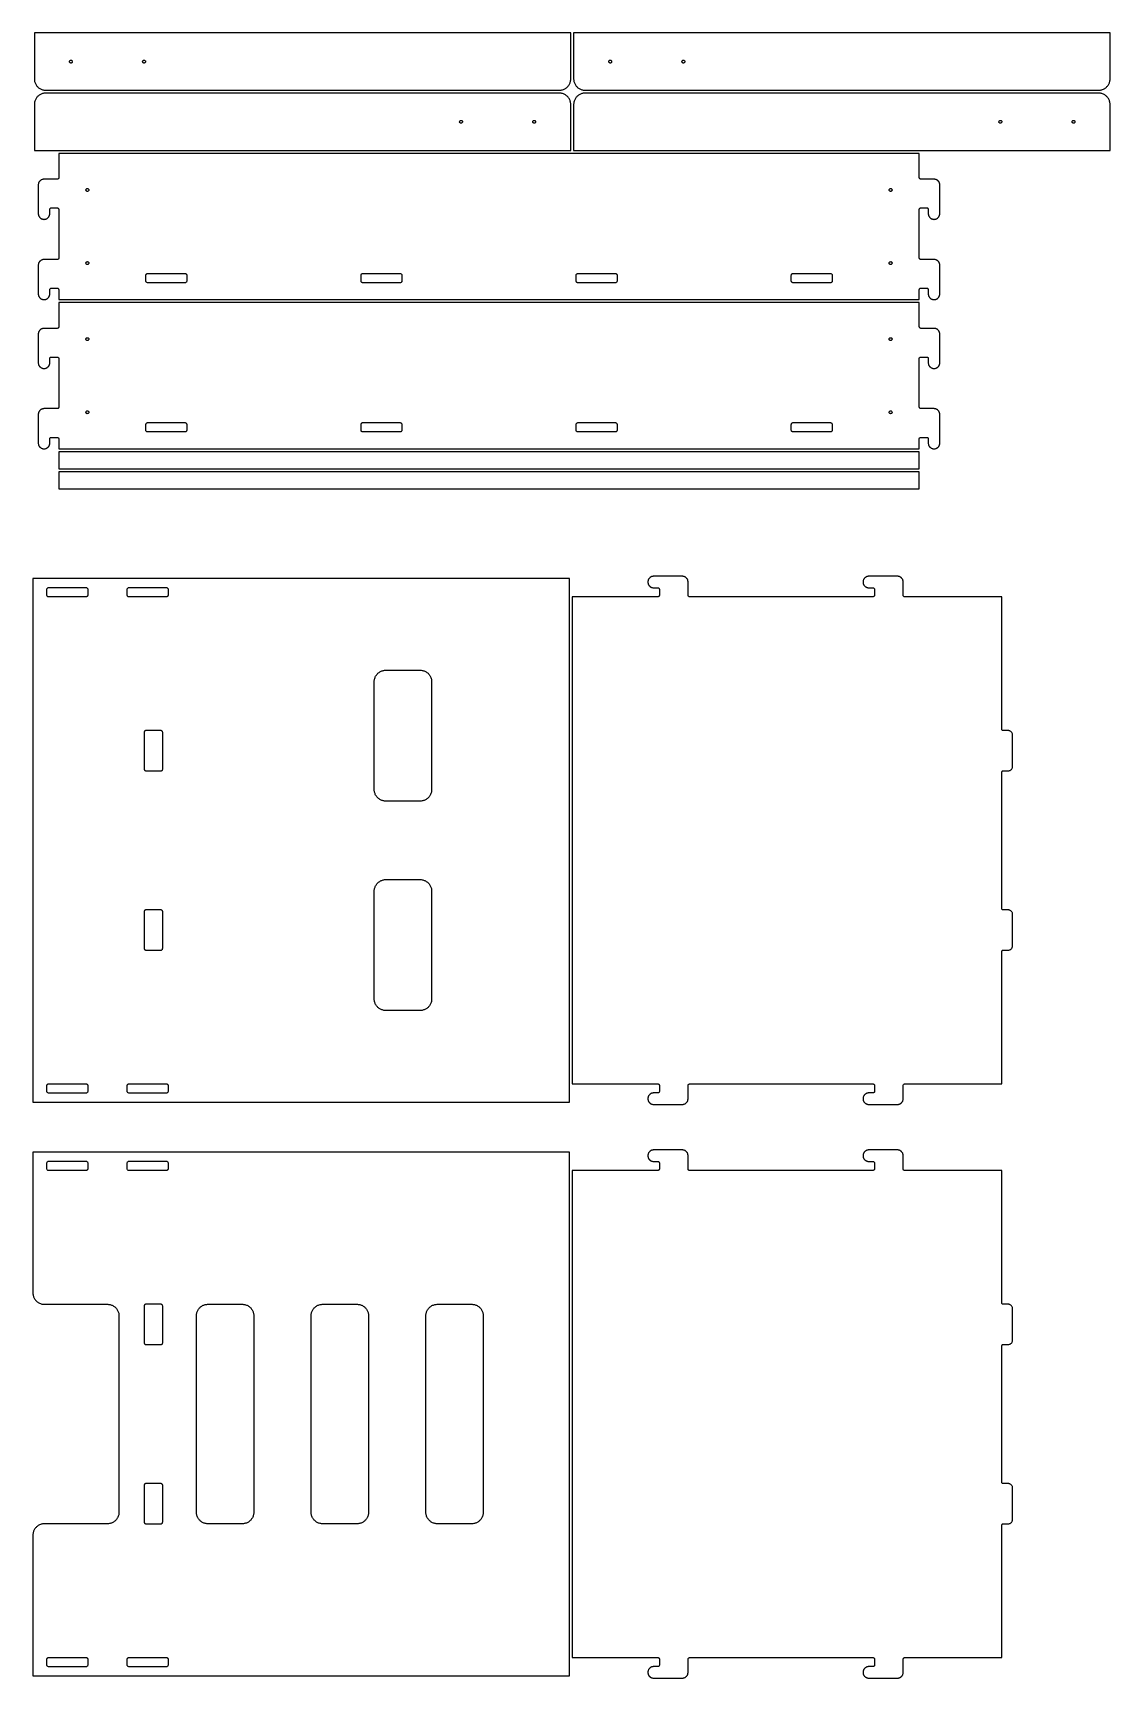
# Model space of a CAD drawing. Header units: metres. Extents: x -47 to 47, y -73 to 70.
import ezdxf

# ---------------------------------------------------------------- set-up
doc = ezdxf.new("R2010")
doc.units = ezdxf.units.M

msp = doc.modelspace()

# ---------------------------------------------------------------- linework, layer by layer
for p, q in [((-0.125, 70.375), (-46.875, 70.375)), ((-46.875, 70.375), (-46.875, 66.3423)), ((-0.125, 66.3423), (-0.125, 70.375)), ((46.875, 70.375), (0.125, 70.375)), ((0.125, 70.375), (0.125, 66.3423)), ((46.875, 66.3423), (46.875, 70.375)), ((-43.812, 67.8873), (-43.8046, 67.9191)), ((-43.8109, 67.8546), (-43.812, 67.8873)), ((-43.8014, 67.8234), (-43.8109, 67.8546)), ((-43.8046, 67.9191), (-43.7892, 67.9478)), ((-43.7842, 67.7957), (-43.8014, 67.8234)), ((-43.7892, 67.9478), (-43.7668, 67.9717)), ((-43.7603, 67.7733), (-43.7842, 67.7957)), ((-43.7668, 67.9717), (-43.7391, 67.9889)), ((-43.7316, 67.7579), (-43.7603, 67.7733)), ((-43.7391, 67.9889), (-43.7079, 67.9984)), ((-43.6998, 67.7505), (-43.7316, 67.7579)), ((-43.7079, 67.9984), (-43.6752, 67.9995)), ((-43.6671, 67.7516), (-43.6998, 67.7505)), ((-43.6752, 67.9995), (-43.6434, 67.9921)), ((-43.6359, 67.7611), (-43.6671, 67.7516)), ((-43.6434, 67.9921), (-43.6146, 67.9767)), ((-43.6082, 67.7783), (-43.6359, 67.7611)), ((-43.6146, 67.9767), (-43.5908, 67.9543)), ((-43.5858, 67.8022), (-43.6082, 67.7783)), ((-43.5908, 67.9543), (-43.5736, 67.9266)), ((-43.5704, 67.8309), (-43.5858, 67.8022)), ((-43.5736, 67.9266), (-43.5641, 67.8954)), ((-43.563, 67.8627), (-43.5704, 67.8309)), ((-43.5641, 67.8954), (-43.563, 67.8627)), ((-37.437, 67.8873), (-37.4296, 67.9191)), ((-37.4359, 67.8546), (-37.437, 67.8873)), ((-37.4264, 67.8234), (-37.4359, 67.8546)), ((-37.4296, 67.9191), (-37.4142, 67.9478)), ((-37.4092, 67.7957), (-37.4264, 67.8234)), ((-37.4142, 67.9478), (-37.3918, 67.9717)), ((-37.3853, 67.7733), (-37.4092, 67.7957)), ((-37.3918, 67.9717), (-37.3641, 67.9889)), ((-37.3566, 67.7579), (-37.3853, 67.7733)), ((-37.3641, 67.9889), (-37.3329, 67.9984)), ((-37.3248, 67.7505), (-37.3566, 67.7579)), ((-37.3329, 67.9984), (-37.3002, 67.9995)), ((-37.2921, 67.7516), (-37.3248, 67.7505)), ((-37.3002, 67.9995), (-37.2684, 67.9921)), ((-37.2609, 67.7611), (-37.2921, 67.7516)), ((-37.2684, 67.9921), (-37.2396, 67.9767)), ((-37.2332, 67.7783), (-37.2609, 67.7611)), ((-37.2396, 67.9767), (-37.2158, 67.9543)), ((-37.2108, 67.8022), (-37.2332, 67.7783)), ((-37.2158, 67.9543), (-37.1986, 67.9266)), ((-37.1954, 67.8309), (-37.2108, 67.8022)), ((-37.1986, 67.9266), (-37.1891, 67.8954)), ((-37.188, 67.8627), (-37.1954, 67.8309)), ((-37.1891, 67.8954), (-37.188, 67.8627)), ((3.18805, 67.8873), (3.19545, 67.9191)), ((3.18912, 67.8546), (3.18805, 67.8873)), ((3.19859, 67.8234), (3.18912, 67.8546)), ((3.19545, 67.9191), (3.21085, 67.9478)), ((3.21584, 67.7957), (3.19859, 67.8234)), ((3.21085, 67.9478), (3.23317, 67.9717)), ((3.23965, 67.7733), (3.21584, 67.7957)), ((3.23317, 67.9717), (3.26089, 67.9889)), ((3.26845, 67.7579), (3.23965, 67.7733)), ((3.26089, 67.9889), (3.29213, 67.9984)), ((3.30025, 67.7505), (3.26845, 67.7579)), ((3.29213, 67.9984), (3.32477, 67.9995)), ((3.33289, 67.7516), (3.30025, 67.7505)), ((3.32477, 67.9995), (3.35657, 67.9921)), ((3.36412, 67.7611), (3.33289, 67.7516)), ((3.35657, 67.9921), (3.38536, 67.9767)), ((3.39185, 67.7783), (3.36412, 67.7611)), ((3.38536, 67.9767), (3.40918, 67.9543)), ((3.41417, 67.8022), (3.39185, 67.7783)), ((3.40918, 67.9543), (3.42642, 67.9266)), ((3.42957, 67.8309), (3.41417, 67.8022)), ((3.42642, 67.9266), (3.4359, 67.8954)), ((3.43697, 67.8627), (3.42957, 67.8309)), ((3.4359, 67.8954), (3.43697, 67.8627)), ((9.56305, 67.8873), (9.57045, 67.9191)), ((9.56412, 67.8546), (9.56305, 67.8873)), ((9.57359, 67.8234), (9.56412, 67.8546)), ((9.57045, 67.9191), (9.58585, 67.9478)), ((9.59084, 67.7957), (9.57359, 67.8234)), ((9.58585, 67.9478), (9.60817, 67.9717)), ((9.61465, 67.7733), (9.59084, 67.7957)), ((9.60817, 67.9717), (9.63589, 67.9889)), ((9.64345, 67.7579), (9.61465, 67.7733)), ((9.63589, 67.9889), (9.66713, 67.9984)), ((9.67525, 67.7505), (9.64345, 67.7579)), ((9.66713, 67.9984), (9.69977, 67.9995)), ((9.70789, 67.7516), (9.67525, 67.7505)), ((9.69977, 67.9995), (9.73157, 67.9921)), ((9.73912, 67.7611), (9.70789, 67.7516)), ((9.73157, 67.9921), (9.76036, 67.9767)), ((9.76685, 67.7783), (9.73912, 67.7611)), ((9.76036, 67.9767), (9.78418, 67.9543)), ((9.78917, 67.8022), (9.76685, 67.7783)), ((9.78418, 67.9543), (9.80142, 67.9266)), ((9.80457, 67.8309), (9.78917, 67.8022)), ((9.80142, 67.9266), (9.8109, 67.8954)), ((9.81197, 67.8627), (9.80457, 67.8309)), ((9.8109, 67.8954), (9.81197, 67.8627)), ((-46.875, 66.3423), (-46.8707, 66.2769)), ((-46.8707, 66.2769), (-46.8622, 66.212)), ((-46.8622, 66.212), (-46.8494, 66.1478)), ((-46.8494, 66.1478), (-46.8324, 66.0846)), ((-46.8324, 66.0846), (-46.8114, 66.0226)), ((-46.8114, 66.0226), (-46.7863, 65.9621)), ((-46.7863, 65.9621), (-46.7574, 65.9034)), ((-0.24261, 65.9033), (-0.21365, 65.9621)), ((-0.21365, 65.9621), (-0.1886, 66.0226)), ((-0.1886, 66.0226), (-0.16756, 66.0845)), ((-0.16756, 66.0845), (-0.1506, 66.1478)), ((-0.1506, 66.1478), (-0.13783, 66.212)), ((-0.13783, 66.212), (-0.12929, 66.2769)), ((-0.12929, 66.2769), (-0.125, 66.3423)), ((0.125, 66.3423), (0.12929, 66.2769)), ((0.12929, 66.2769), (0.13783, 66.212)), ((0.13783, 66.212), (0.1506, 66.1478)), ((0.1506, 66.1478), (0.16756, 66.0846)), ((0.16756, 66.0846), (0.1886, 66.0226)), ((0.1886, 66.0226), (0.21365, 65.9621)), ((0.21365, 65.9621), (0.24261, 65.9034)), ((46.7574, 65.9033), (46.7863, 65.9621)), ((46.7863, 65.9621), (46.8114, 66.0226)), ((46.8114, 66.0226), (46.8324, 66.0845)), ((46.8324, 66.0845), (46.8494, 66.1478)), ((46.8494, 66.1478), (46.8622, 66.212)), ((46.8622, 66.212), (46.8707, 66.2769)), ((46.8707, 66.2769), (46.875, 66.3423)), ((-46.7863, 64.5379), (-46.8114, 64.4774)), ((-46.7574, 64.5966), (-46.7863, 64.5379)), ((-46.7574, 65.9034), (-46.7247, 65.8467)), ((-46.7247, 64.6533), (-46.7574, 64.5966)), ((-46.7247, 65.8467), (-46.6883, 65.7922)), ((-46.6883, 64.7078), (-46.7247, 64.6533)), ((-46.6883, 65.7922), (-46.6484, 65.7403)), ((-46.6484, 64.7597), (-46.6883, 64.7078)), ((-46.6484, 65.7403), (-46.6052, 65.6911)), ((-46.6052, 64.8089), (-46.6484, 64.7597)), ((-46.6052, 65.6911), (-46.5589, 65.6448)), ((-46.5589, 64.8552), (-46.6052, 64.8089)), ((-46.5589, 65.6448), (-46.5097, 65.6016)), ((-46.5097, 64.8984), (-46.5589, 64.8552)), ((-46.5097, 65.6016), (-46.4578, 65.5617)), ((-46.4578, 64.9383), (-46.5097, 64.8984)), ((-46.4578, 65.5617), (-46.4033, 65.5253)), ((-46.4033, 64.9747), (-46.4578, 64.9383)), ((-46.4033, 65.5253), (-46.3466, 65.4926)), ((-46.3466, 65.0074), (-46.4033, 64.9747)), ((-46.3466, 65.4926), (-46.2879, 65.4637)), ((-46.2879, 65.0363), (-46.3466, 65.0074)), ((-46.2879, 65.4637), (-46.2274, 65.4386)), ((-46.2274, 65.0614), (-46.2879, 65.0363)), ((-46.2274, 65.4386), (-46.1654, 65.4176)), ((-46.1654, 65.0824), (-46.2274, 65.0614)), ((-46.1654, 65.4176), (-46.1022, 65.4006)), ((-46.1022, 65.0994), (-46.1654, 65.0824)), ((-46.1022, 65.4006), (-46.038, 65.3878)), ((-46.038, 65.1122), (-46.1022, 65.0994)), ((-46.038, 65.3878), (-45.9731, 65.3793)), ((-45.9731, 65.1207), (-46.038, 65.1122)), ((-45.9731, 65.3793), (-45.9077, 65.375)), ((-45.9077, 65.125), (-45.9731, 65.1207)), ((-45.9077, 65.375), (-1.09227, 65.375)), ((-1.09227, 65.125), (-45.9077, 65.125)), ((-1.09227, 65.375), (-1.02693, 65.3793)), ((-1.02693, 65.1207), (-1.09227, 65.125)), ((-1.02693, 65.3793), (-0.96202, 65.3878)), ((-0.96202, 65.1122), (-1.02693, 65.1207)), ((-0.96202, 65.3878), (-0.89781, 65.4006)), ((-0.89781, 65.0994), (-0.96202, 65.1122)), ((-0.89781, 65.4006), (-0.83456, 65.4175)), ((-0.83456, 65.0825), (-0.89781, 65.0994)), ((-0.83456, 65.4175), (-0.77257, 65.4386)), ((-0.77257, 65.0614), (-0.83456, 65.0825)), ((-0.77257, 65.4386), (-0.71208, 65.4636)), ((-0.71208, 65.0364), (-0.77257, 65.0614)), ((-0.71208, 65.4636), (-0.65335, 65.4926)), ((-0.65335, 65.0074), (-0.71208, 65.0364)), ((-0.65335, 65.4926), (-0.59666, 65.5253)), ((-0.59666, 64.9747), (-0.65335, 65.0074)), ((-0.59666, 65.5253), (-0.54222, 65.5617)), ((-0.54222, 64.9383), (-0.59666, 64.9747)), ((-0.54222, 65.5617), (-0.49028, 65.6016)), ((-0.49028, 64.8984), (-0.54222, 64.9383)), ((-0.49028, 65.6016), (-0.44105, 65.6447)), ((-0.44105, 64.8553), (-0.49028, 64.8984)), ((-0.44105, 65.6447), (-0.39476, 65.691)), ((-0.39476, 64.809), (-0.44105, 64.8553)), ((-0.39476, 65.691), (-0.35158, 65.7403)), ((-0.35158, 64.7597), (-0.39476, 64.809)), ((-0.35158, 65.7403), (-0.31172, 65.7922)), ((-0.31172, 64.7078), (-0.35158, 64.7597)), ((-0.31172, 65.7922), (-0.27535, 65.8466)), ((-0.27535, 64.6534), (-0.31172, 64.7078)), ((-0.27535, 65.8466), (-0.24261, 65.9033)), ((-0.24261, 64.5967), (-0.27535, 64.6534)), ((-0.21365, 64.5379), (-0.24261, 64.5967)), ((-0.1886, 64.4774), (-0.21365, 64.5379)), ((0.21365, 64.5379), (0.1886, 64.4774)), ((0.24261, 64.5966), (0.21365, 64.5379)), ((0.24261, 65.9034), (0.27535, 65.8467)), ((0.27535, 64.6533), (0.24261, 64.5966)), ((0.27535, 65.8467), (0.31172, 65.7922)), ((0.31172, 64.7078), (0.27535, 64.6533)), ((0.31172, 65.7922), (0.35158, 65.7403)), ((0.35158, 64.7597), (0.31172, 64.7078)), ((0.35158, 65.7403), (0.39476, 65.6911)), ((0.39476, 64.8089), (0.35158, 64.7597)), ((0.39476, 65.6911), (0.44105, 65.6448)), ((0.44105, 64.8552), (0.39476, 64.8089)), ((0.44105, 65.6448), (0.49028, 65.6016)), ((0.49028, 64.8984), (0.44105, 64.8552)), ((0.49028, 65.6016), (0.54222, 65.5617)), ((0.54222, 64.9383), (0.49028, 64.8984)), ((0.54222, 65.5617), (0.59666, 65.5253)), ((0.59666, 64.9747), (0.54222, 64.9383)), ((0.59666, 65.5253), (0.65335, 65.4926)), ((0.65335, 65.0074), (0.59666, 64.9747)), ((0.65335, 65.4926), (0.71208, 65.4637)), ((0.71208, 65.0363), (0.65335, 65.0074)), ((0.71208, 65.4637), (0.77257, 65.4386)), ((0.77257, 65.0614), (0.71208, 65.0363)), ((0.77257, 65.4386), (0.83456, 65.4176)), ((0.83456, 65.0824), (0.77257, 65.0614)), ((0.83456, 65.4176), (0.89781, 65.4006)), ((0.89781, 65.0994), (0.83456, 65.0824)), ((0.89781, 65.4006), (0.96202, 65.3878)), ((0.96202, 65.1122), (0.89781, 65.0994)), ((0.96202, 65.3878), (1.02693, 65.3793)), ((1.02693, 65.1207), (0.96202, 65.1122)), ((1.02693, 65.3793), (1.09227, 65.375)), ((1.09227, 65.125), (1.02693, 65.1207)), ((1.09227, 65.375), (45.9077, 65.375)), ((45.9077, 65.125), (1.09227, 65.125)), ((45.9077, 65.375), (45.9731, 65.3793)), ((45.9731, 65.1207), (45.9077, 65.125)), ((45.9731, 65.3793), (46.038, 65.3878)), ((46.038, 65.1122), (45.9731, 65.1207)), ((46.038, 65.3878), (46.1022, 65.4006)), ((46.1022, 65.0994), (46.038, 65.1122)), ((46.1022, 65.4006), (46.1654, 65.4175)), ((46.1654, 65.0825), (46.1022, 65.0994)), ((46.1654, 65.4175), (46.2274, 65.4386)), ((46.2274, 65.0614), (46.1654, 65.0825)), ((46.2274, 65.4386), (46.2879, 65.4636)), ((46.2879, 65.0364), (46.2274, 65.0614)), ((46.2879, 65.4636), (46.3466, 65.4926)), ((46.3466, 65.0074), (46.2879, 65.0364)), ((46.3466, 65.4926), (46.4033, 65.5253)), ((46.4033, 64.9747), (46.3466, 65.0074)), ((46.4033, 65.5253), (46.4578, 65.5617)), ((46.4578, 64.9383), (46.4033, 64.9747)), ((46.4578, 65.5617), (46.5097, 65.6016)), ((46.5097, 64.8984), (46.4578, 64.9383)), ((46.5097, 65.6016), (46.5589, 65.6447)), ((46.5589, 64.8553), (46.5097, 64.8984)), ((46.5589, 65.6447), (46.6052, 65.691)), ((46.6052, 64.809), (46.5589, 64.8553)), ((46.6052, 65.691), (46.6484, 65.7403)), ((46.6484, 64.7597), (46.6052, 64.809)), ((46.6484, 65.7403), (46.6883, 65.7922)), ((46.6883, 64.7078), (46.6484, 64.7597)), ((46.6883, 65.7922), (46.7247, 65.8466)), ((46.7247, 64.6534), (46.6883, 64.7078)), ((46.7247, 65.8466), (46.7574, 65.9033)), ((46.7574, 64.5967), (46.7247, 64.6534)), ((46.7863, 64.5379), (46.7574, 64.5967)), ((46.8114, 64.4774), (46.7863, 64.5379)), ((-46.8707, 64.2231), (-46.875, 64.1577)), ((-46.875, 64.1577), (-46.875, 60.125)), ((-46.8622, 64.288), (-46.8707, 64.2231)), ((-46.8494, 64.3522), (-46.8622, 64.288)), ((-46.8324, 64.4154), (-46.8494, 64.3522)), ((-46.8114, 64.4774), (-46.8324, 64.4154)), ((-0.16756, 64.4155), (-0.1886, 64.4774)), ((-0.1506, 64.3522), (-0.16756, 64.4155)), ((-0.13783, 64.288), (-0.1506, 64.3522)), ((-0.12929, 64.2231), (-0.13783, 64.288)), ((-0.125, 64.1577), (-0.12929, 64.2231)), ((-0.125, 60.125), (-0.125, 64.1577)), ((0.12929, 64.2231), (0.125, 64.1577)), ((0.125, 64.1577), (0.125, 60.125)), ((0.13783, 64.288), (0.12929, 64.2231)), ((0.1506, 64.3522), (0.13783, 64.288)), ((0.16756, 64.4154), (0.1506, 64.3522)), ((0.1886, 64.4774), (0.16756, 64.4154)), ((46.8324, 64.4155), (46.8114, 64.4774)), ((46.8494, 64.3522), (46.8324, 64.4155)), ((46.8622, 64.288), (46.8494, 64.3522)), ((46.8707, 64.2231), (46.8622, 64.288)), ((46.875, 64.1577), (46.8707, 64.2231)), ((46.875, 60.125), (46.875, 64.1577)), ((-9.81197, 62.6373), (-9.80457, 62.6691)), ((-9.8109, 62.6046), (-9.81197, 62.6373)), ((-9.80142, 62.5734), (-9.8109, 62.6046)), ((-9.80457, 62.6691), (-9.78917, 62.6979)), ((-9.78418, 62.5457), (-9.80142, 62.5734)), ((-9.78917, 62.6979), (-9.76685, 62.7217)), ((-9.76036, 62.5234), (-9.78418, 62.5457)), ((-9.76685, 62.7217), (-9.73912, 62.7389)), ((-9.73157, 62.508), (-9.76036, 62.5234)), ((-9.73912, 62.7389), (-9.70789, 62.7484)), ((-9.69977, 62.5006), (-9.73157, 62.508)), ((-9.70789, 62.7484), (-9.67525, 62.7495)), ((-9.66713, 62.5016), (-9.69977, 62.5006)), ((-9.67525, 62.7495), (-9.64345, 62.7421)), ((-9.63589, 62.5111), (-9.66713, 62.5016)), ((-9.64345, 62.7421), (-9.61465, 62.7267)), ((-9.60817, 62.5284), (-9.63589, 62.5111)), ((-9.61465, 62.7267), (-9.59084, 62.7043)), ((-9.58585, 62.5522), (-9.60817, 62.5284)), ((-9.59084, 62.7043), (-9.57359, 62.6766)), ((-9.57045, 62.581), (-9.58585, 62.5522)), ((-9.57359, 62.6766), (-9.56412, 62.6454)), ((-9.56305, 62.6128), (-9.57045, 62.581)), ((-9.56412, 62.6454), (-9.56305, 62.6128)), ((-3.43697, 62.6373), (-3.42957, 62.6691)), ((-3.4359, 62.6046), (-3.43697, 62.6373)), ((-3.42642, 62.5734), (-3.4359, 62.6046)), ((-3.42957, 62.6691), (-3.41417, 62.6979)), ((-3.40918, 62.5457), (-3.42642, 62.5734)), ((-3.41417, 62.6979), (-3.39185, 62.7217)), ((-3.38536, 62.5234), (-3.40918, 62.5457)), ((-3.39185, 62.7217), (-3.36412, 62.7389)), ((-3.35657, 62.508), (-3.38536, 62.5234)), ((-3.36412, 62.7389), (-3.33289, 62.7484)), ((-3.32477, 62.5006), (-3.35657, 62.508)), ((-3.33289, 62.7484), (-3.30025, 62.7495)), ((-3.29213, 62.5016), (-3.32477, 62.5006)), ((-3.30025, 62.7495), (-3.26845, 62.7421)), ((-3.26089, 62.5111), (-3.29213, 62.5016)), ((-3.26845, 62.7421), (-3.23965, 62.7267)), ((-3.23317, 62.5284), (-3.26089, 62.5111)), ((-3.23965, 62.7267), (-3.21584, 62.7043)), ((-3.21085, 62.5522), (-3.23317, 62.5284)), ((-3.21584, 62.7043), (-3.19859, 62.6766)), ((-3.19545, 62.581), (-3.21085, 62.5522)), ((-3.19859, 62.6766), (-3.18912, 62.6454)), ((-3.18805, 62.6128), (-3.19545, 62.581)), ((-3.18912, 62.6454), (-3.18805, 62.6128)), ((37.188, 62.6373), (37.1954, 62.6691)), ((37.1891, 62.6046), (37.188, 62.6373)), ((37.1986, 62.5734), (37.1891, 62.6046)), ((37.1954, 62.6691), (37.2108, 62.6979)), ((37.2158, 62.5457), (37.1986, 62.5734)), ((37.2108, 62.6979), (37.2332, 62.7217)), ((37.2396, 62.5234), (37.2158, 62.5457)), ((37.2332, 62.7217), (37.2609, 62.7389)), ((37.2684, 62.508), (37.2396, 62.5234)), ((37.2609, 62.7389), (37.2921, 62.7484)), ((37.3002, 62.5006), (37.2684, 62.508)), ((37.2921, 62.7484), (37.3248, 62.7495)), ((37.3329, 62.5016), (37.3002, 62.5006)), ((37.3248, 62.7495), (37.3566, 62.7421)), ((37.3641, 62.5111), (37.3329, 62.5016)), ((37.3566, 62.7421), (37.3853, 62.7267)), ((37.3918, 62.5284), (37.3641, 62.5111)), ((37.3853, 62.7267), (37.4092, 62.7043)), ((37.4142, 62.5522), (37.3918, 62.5284)), ((37.4092, 62.7043), (37.4264, 62.6766)), ((37.4296, 62.581), (37.4142, 62.5522)), ((37.4264, 62.6766), (37.4359, 62.6454)), ((37.437, 62.6128), (37.4296, 62.581)), ((37.4359, 62.6454), (37.437, 62.6128)), ((43.563, 62.6373), (43.5704, 62.6691)), ((43.5641, 62.6046), (43.563, 62.6373)), ((43.5736, 62.5734), (43.5641, 62.6046)), ((43.5704, 62.6691), (43.5858, 62.6979)), ((43.5908, 62.5457), (43.5736, 62.5734)), ((43.5858, 62.6979), (43.6082, 62.7217)), ((43.6146, 62.5234), (43.5908, 62.5457)), ((43.6082, 62.7217), (43.6359, 62.7389)), ((43.6434, 62.508), (43.6146, 62.5234)), ((43.6359, 62.7389), (43.6671, 62.7484)), ((43.6752, 62.5006), (43.6434, 62.508)), ((43.6671, 62.7484), (43.6998, 62.7495)), ((43.7079, 62.5016), (43.6752, 62.5006)), ((43.6998, 62.7495), (43.7316, 62.7421)), ((43.7391, 62.5111), (43.7079, 62.5016)), ((43.7316, 62.7421), (43.7603, 62.7267)), ((43.7668, 62.5284), (43.7391, 62.5111)), ((43.7603, 62.7267), (43.7842, 62.7043)), ((43.7892, 62.5522), (43.7668, 62.5284)), ((43.7842, 62.7043), (43.8014, 62.6766)), ((43.8046, 62.581), (43.7892, 62.5522)), ((43.8014, 62.6766), (43.8109, 62.6454)), ((43.812, 62.6128), (43.8046, 62.581)), ((43.8109, 62.6454), (43.812, 62.6128)), ((-46.875, 60.125), (-0.125, 60.125)), ((30.25, 59.875), (-44.75, 59.875)), ((-44.75, 59.875), (-44.75, 57.75)), ((0.125, 60.125), (46.875, 60.125)), ((30.25, 57.75), (30.25, 59.875)), ((-46.4724, 57.3608), (-46.4869, 57.3315)), ((-46.4561, 57.3892), (-46.4724, 57.3608)), ((-46.4379, 57.4164), (-46.4561, 57.3892)), ((-46.418, 57.4424), (-46.4379, 57.4164)), ((-46.3964, 57.467), (-46.418, 57.4424)), ((-46.3732, 57.4901), (-46.3964, 57.467)), ((-46.3486, 57.5117), (-46.3732, 57.4901)), ((-46.3226, 57.5316), (-46.3486, 57.5117)), ((-46.2954, 57.5498), (-46.3226, 57.5316)), ((-46.2671, 57.5662), (-46.2954, 57.5498)), ((-46.2377, 57.5807), (-46.2671, 57.5662)), ((-46.2075, 57.5932), (-46.2377, 57.5807)), ((-46.1765, 57.6037), (-46.2075, 57.5932)), ((-46.1448, 57.6122), (-46.1765, 57.6037)), ((-46.1127, 57.6186), (-46.1448, 57.6122)), ((-46.0803, 57.6228), (-46.1127, 57.6186)), ((-46.0476, 57.625), (-46.0803, 57.6228)), ((-44.875, 57.625), (-46.0476, 57.625)), ((-44.8387, 57.6303), (-44.875, 57.625)), ((-44.8089, 57.6438), (-44.8387, 57.6303)), ((-44.7837, 57.6645), (-44.8089, 57.6438)), ((-44.7647, 57.691), (-44.7837, 57.6645)), ((-44.7532, 57.7216), (-44.7647, 57.691)), ((-44.75, 57.75), (-44.7532, 57.7216)), ((30.2532, 57.7216), (30.25, 57.75)), ((30.2647, 57.691), (30.2532, 57.7216)), ((30.2837, 57.6645), (30.2647, 57.691)), ((30.3089, 57.6438), (30.2837, 57.6645)), ((30.3387, 57.6303), (30.3089, 57.6438)), ((30.375, 57.625), (30.3387, 57.6303)), ((31.5476, 57.625), (30.375, 57.625)), ((31.5803, 57.6228), (31.5476, 57.625)), ((31.6127, 57.6186), (31.5803, 57.6228)), ((31.6448, 57.6122), (31.6127, 57.6186)), ((31.6765, 57.6037), (31.6448, 57.6122)), ((31.7075, 57.5932), (31.6765, 57.6037)), ((31.7377, 57.5807), (31.7075, 57.5932)), ((31.7671, 57.5662), (31.7377, 57.5807)), ((31.7954, 57.5498), (31.7671, 57.5662)), ((31.8226, 57.5316), (31.7954, 57.5498)), ((31.8486, 57.5117), (31.8226, 57.5316)), ((31.8732, 57.4901), (31.8486, 57.5117)), ((31.8964, 57.467), (31.8732, 57.4901)), ((31.918, 57.4424), (31.8964, 57.467)), ((31.9379, 57.4164), (31.918, 57.4424)), ((31.9561, 57.3892), (31.9379, 57.4164)), ((31.9724, 57.3608), (31.9561, 57.3892)), ((31.9869, 57.3315), (31.9724, 57.3608)), ((-46.5291, 57.174), (-46.5312, 57.1414)), ((-46.5312, 57.1414), (-46.5312, 54.6086)), ((-46.5248, 57.2065), (-46.5291, 57.174)), ((-46.5184, 57.2386), (-46.5248, 57.2065)), ((-46.51, 57.2702), (-46.5184, 57.2386)), ((-46.4995, 57.3012), (-46.51, 57.2702)), ((-46.4869, 57.3315), (-46.4995, 57.3012)), ((-42.3745, 56.6998), (-42.3671, 56.7316)), ((-42.3734, 56.6671), (-42.3745, 56.6998)), ((-42.3639, 56.6359), (-42.3734, 56.6671)), ((-42.3671, 56.7316), (-42.3517, 56.7603)), ((-42.3467, 56.6082), (-42.3639, 56.6359)), ((-42.3517, 56.7603), (-42.3293, 56.7842)), ((-42.3228, 56.5858), (-42.3467, 56.6082)), ((-42.3293, 56.7842), (-42.3016, 56.8014)), ((-42.2941, 56.5704), (-42.3228, 56.5858)), ((-42.3016, 56.8014), (-42.2704, 56.8109)), ((-42.2623, 56.563), (-42.2941, 56.5704)), ((-42.2704, 56.8109), (-42.2377, 56.812)), ((-42.2296, 56.5641), (-42.2623, 56.563)), ((-42.2377, 56.812), (-42.2059, 56.8046)), ((-42.1984, 56.5736), (-42.2296, 56.5641)), ((-42.2059, 56.8046), (-42.1771, 56.7892)), ((-42.1707, 56.5908), (-42.1984, 56.5736)), ((-42.1771, 56.7892), (-42.1533, 56.7668)), ((-42.1483, 56.6146), (-42.1707, 56.5908)), ((-42.1533, 56.7668), (-42.1361, 56.7391)), ((-42.1329, 56.6434), (-42.1483, 56.6146)), ((-42.1361, 56.7391), (-42.1266, 56.7079)), ((-42.1255, 56.6752), (-42.1329, 56.6434)), ((-42.1266, 56.7079), (-42.1255, 56.6752)), ((27.6255, 56.6998), (27.6329, 56.7316)), ((27.6266, 56.6671), (27.6255, 56.6998)), ((27.6361, 56.6359), (27.6266, 56.6671)), ((27.6329, 56.7316), (27.6483, 56.7603)), ((27.6533, 56.6082), (27.6361, 56.6359)), ((27.6483, 56.7603), (27.6707, 56.7842)), ((27.6771, 56.5858), (27.6533, 56.6082)), ((27.6707, 56.7842), (27.6984, 56.8014)), ((27.7059, 56.5704), (27.6771, 56.5858)), ((27.6984, 56.8014), (27.7296, 56.8109)), ((27.7377, 56.563), (27.7059, 56.5704)), ((27.7296, 56.8109), (27.7623, 56.812)), ((27.7704, 56.5641), (27.7377, 56.563)), ((27.7623, 56.812), (27.7941, 56.8046)), ((27.8016, 56.5736), (27.7704, 56.5641)), ((27.7941, 56.8046), (27.8228, 56.7892)), ((27.8293, 56.5908), (27.8016, 56.5736)), ((27.8228, 56.7892), (27.8467, 56.7668)), ((27.8517, 56.6146), (27.8293, 56.5908)), ((27.8467, 56.7668), (27.8639, 56.7391)), ((27.8671, 56.6434), (27.8517, 56.6146)), ((27.8639, 56.7391), (27.8734, 56.7079)), ((27.8745, 56.6752), (27.8671, 56.6434)), ((27.8734, 56.7079), (27.8745, 56.6752)), ((31.9995, 57.3012), (31.9869, 57.3315)), ((32.01, 57.2702), (31.9995, 57.3012)), ((32.0184, 57.2386), (32.01, 57.2702)), ((32.0248, 57.2065), (32.0184, 57.2386)), ((32.0291, 57.174), (32.0248, 57.2065)), ((32.0312, 57.1414), (32.0291, 57.174)), ((32.0312, 54.6086), (32.0312, 57.1414)), ((-46.5312, 54.6086), (-46.5291, 54.576)), ((-46.5291, 54.576), (-46.5248, 54.5435)), ((-46.5248, 54.5435), (-46.5184, 54.5114)), ((-46.5184, 54.5114), (-46.51, 54.4798)), ((-45.5525, 54.4798), (-45.5441, 54.5114)), ((-45.5441, 54.5114), (-45.5377, 54.5435)), ((-45.5377, 54.5435), (-45.5334, 54.576)), ((-45.5334, 54.576), (-45.5312, 54.625)), ((-45.5312, 54.625), (-45.5296, 55.0204)), ((-45.5296, 55.0204), (-45.5202, 55.0516)), ((-45.5202, 55.0516), (-45.5029, 55.0793)), ((-45.5029, 55.0793), (-45.4791, 55.1017)), ((-45.4791, 55.1017), (-45.4503, 55.1171)), ((-45.4503, 55.1171), (-45.4185, 55.1245)), ((-45.4185, 55.1245), (-44.8873, 55.1245)), ((-44.8873, 55.1245), (-44.8546, 55.1234)), ((-44.8546, 55.1234), (-44.8234, 55.1139)), ((-44.8234, 55.1139), (-44.7957, 55.0967)), ((-44.7957, 55.0967), (-44.7733, 55.0728)), ((-44.7733, 55.0728), (-44.7579, 55.0441)), ((-44.7579, 55.0441), (-44.7505, 55.0123)), ((-44.7505, 55.0123), (-44.75, 50.75)), ((30.25, 50.75), (30.2505, 55.0123)), ((30.2505, 55.0123), (30.2579, 55.0441)), ((30.2579, 55.0441), (30.2733, 55.0728)), ((30.2733, 55.0728), (30.2957, 55.0967)), ((30.2957, 55.0967), (30.3234, 55.1139)), ((30.3234, 55.1139), (30.3546, 55.1234)), ((30.3546, 55.1234), (30.3873, 55.1245)), ((30.3873, 55.1245), (30.9185, 55.1245)), ((30.9185, 55.1245), (30.9503, 55.1171)), ((30.9503, 55.1171), (30.9791, 55.1017)), ((30.9791, 55.1017), (31.0029, 55.0793)), ((31.0029, 55.0793), (31.0202, 55.0516)), ((31.0202, 55.0516), (31.0296, 55.0204)), ((31.0296, 55.0204), (31.0312, 54.625)), ((31.0312, 54.625), (31.0334, 54.576)), ((31.0334, 54.576), (31.0377, 54.5435)), ((31.0377, 54.5435), (31.0441, 54.5114)), ((31.0441, 54.5114), (31.0525, 54.4798)), ((32.01, 54.4798), (32.0184, 54.5114)), ((32.0184, 54.5114), (32.0248, 54.5435)), ((32.0248, 54.5435), (32.0291, 54.576)), ((32.0291, 54.576), (32.0312, 54.6086)), ((-46.51, 54.4798), (-46.4995, 54.4488)), ((-46.4995, 54.4488), (-46.4869, 54.4185)), ((-46.4869, 54.4185), (-46.4724, 54.3892)), ((-46.4724, 54.3892), (-46.4561, 54.3608)), ((-46.4561, 54.3608), (-46.4379, 54.3336)), ((-46.4379, 54.3336), (-46.418, 54.3076)), ((-46.418, 54.3076), (-46.3964, 54.283)), ((-46.3964, 54.283), (-46.3732, 54.2599)), ((-46.3732, 54.2599), (-46.3486, 54.2383)), ((-46.3486, 54.2383), (-46.3226, 54.2184)), ((-46.3226, 54.2184), (-46.2954, 54.2002)), ((-46.2954, 54.2002), (-46.2671, 54.1838)), ((-46.2671, 54.1838), (-46.2377, 54.1693)), ((-46.2377, 54.1693), (-46.2075, 54.1568)), ((-46.2075, 54.1568), (-46.1765, 54.1463)), ((-46.1765, 54.1463), (-46.1448, 54.1378)), ((-46.1448, 54.1378), (-46.1127, 54.1314)), ((-46.1127, 54.1314), (-46.0803, 54.1272)), ((-46.0803, 54.1272), (-46.0476, 54.125)), ((-46.0476, 54.125), (-46.0149, 54.125)), ((-46.0149, 54.125), (-45.9822, 54.1272)), ((-45.9822, 54.1272), (-45.9498, 54.1314)), ((-45.9498, 54.1314), (-45.9177, 54.1378)), ((-45.9177, 54.1378), (-45.886, 54.1463)), ((-45.886, 54.1463), (-45.855, 54.1568)), ((-45.855, 54.1568), (-45.8248, 54.1693)), ((-45.8248, 54.1693), (-45.7954, 54.1838)), ((-45.7954, 54.1838), (-45.7671, 54.2002)), ((-45.7671, 54.2002), (-45.7399, 54.2184)), ((-45.7399, 54.2184), (-45.7139, 54.2383)), ((-45.7139, 54.2383), (-45.6893, 54.2599)), ((-45.6893, 54.2599), (-45.6661, 54.283)), ((-45.6661, 54.283), (-45.6445, 54.3076)), ((-45.6445, 54.3076), (-45.6246, 54.3336)), ((-45.6246, 54.3336), (-45.6064, 54.3608)), ((-45.6064, 54.3608), (-45.5901, 54.3892)), ((-45.5901, 54.3892), (-45.5756, 54.4185)), ((-45.5756, 54.4185), (-45.563, 54.4488)), ((-45.563, 54.4488), (-45.5525, 54.4798)), ((31.0525, 54.4798), (31.063, 54.4488)), ((31.063, 54.4488), (31.0756, 54.4185)), ((31.0756, 54.4185), (31.0901, 54.3892)), ((31.0901, 54.3892), (31.1064, 54.3608)), ((31.1064, 54.3608), (31.1246, 54.3336)), ((31.1246, 54.3336), (31.1445, 54.3076)), ((31.1445, 54.3076), (31.1661, 54.283)), ((31.1661, 54.283), (31.1893, 54.2599)), ((31.1893, 54.2599), (31.2139, 54.2383)), ((31.2139, 54.2383), (31.2399, 54.2184)), ((31.2399, 54.2184), (31.2671, 54.2002)), ((31.2671, 54.2002), (31.2954, 54.1838)), ((31.2954, 54.1838), (31.3248, 54.1693)), ((31.3248, 54.1693), (31.355, 54.1568)), ((31.355, 54.1568), (31.386, 54.1463)), ((31.386, 54.1463), (31.4177, 54.1378)), ((31.4177, 54.1378), (31.4498, 54.1314)), ((31.4498, 54.1314), (31.4822, 54.1272)), ((31.4822, 54.1272), (31.5149, 54.125)), ((31.5149, 54.125), (31.5476, 54.125)), ((31.5476, 54.125), (31.5803, 54.1272)), ((31.5803, 54.1272), (31.6127, 54.1314)), ((31.6127, 54.1314), (31.6448, 54.1378)), ((31.6448, 54.1378), (31.6765, 54.1463)), ((31.6765, 54.1463), (31.7075, 54.1568)), ((31.7075, 54.1568), (31.7377, 54.1693)), ((31.7377, 54.1693), (31.7671, 54.1838)), ((31.7671, 54.1838), (31.7954, 54.2002)), ((31.7954, 54.2002), (31.8226, 54.2184)), ((31.8226, 54.2184), (31.8486, 54.2383)), ((31.8486, 54.2383), (31.8732, 54.2599)), ((31.8732, 54.2599), (31.8964, 54.283)), ((31.8964, 54.283), (31.918, 54.3076)), ((31.918, 54.3076), (31.9379, 54.3336)), ((31.9379, 54.3336), (31.9561, 54.3608)), ((31.9561, 54.3608), (31.9724, 54.3892)), ((31.9724, 54.3892), (31.9869, 54.4185)), ((31.9869, 54.4185), (31.9995, 54.4488)), ((31.9995, 54.4488), (32.01, 54.4798)), ((-46.5248, 50.2065), (-46.5291, 50.174)), ((-46.5184, 50.2386), (-46.5248, 50.2065)), ((-46.51, 50.2702), (-46.5184, 50.2386)), ((-46.4995, 50.3012), (-46.51, 50.2702)), ((-46.4869, 50.3315), (-46.4995, 50.3012)), ((-46.4724, 50.3608), (-46.4869, 50.3315)), ((-46.4561, 50.3892), (-46.4724, 50.3608)), ((-46.4379, 50.4164), (-46.4561, 50.3892)), ((-46.418, 50.4424), (-46.4379, 50.4164)), ((-46.3964, 50.467), (-46.418, 50.4424)), ((-46.3732, 50.4901), (-46.3964, 50.467)), ((-46.3486, 50.5117), (-46.3732, 50.4901)), ((-46.3226, 50.5316), (-46.3486, 50.5117)), ((-46.2954, 50.5498), (-46.3226, 50.5316)), ((-46.2671, 50.5662), (-46.2954, 50.5498)), ((-46.2377, 50.5807), (-46.2671, 50.5662)), ((-46.2075, 50.5932), (-46.2377, 50.5807)), ((-46.1765, 50.6037), (-46.2075, 50.5932)), ((-46.1448, 50.6122), (-46.1765, 50.6037)), ((-46.1127, 50.6186), (-46.1448, 50.6122)), ((-46.0803, 50.6228), (-46.1127, 50.6186)), ((-46.0476, 50.625), (-46.0803, 50.6228)), ((-44.875, 50.625), (-46.0476, 50.625)), ((-44.8387, 50.6303), (-44.875, 50.625)), ((-44.8089, 50.6438), (-44.8387, 50.6303)), ((-44.7837, 50.6645), (-44.8089, 50.6438)), ((-44.7647, 50.691), (-44.7837, 50.6645)), ((-44.7532, 50.7216), (-44.7647, 50.691)), ((-44.75, 50.75), (-44.7532, 50.7216)), ((-42.3745, 50.3248), (-42.3671, 50.3566)), ((-42.3734, 50.2921), (-42.3745, 50.3248)), ((-42.3639, 50.2609), (-42.3734, 50.2921)), ((-42.3671, 50.3566), (-42.3517, 50.3854)), ((-42.3467, 50.2332), (-42.3639, 50.2609)), ((-42.3517, 50.3854), (-42.3293, 50.4092)), ((-42.3228, 50.2108), (-42.3467, 50.2332)), ((-42.3293, 50.4092), (-42.3016, 50.4264)), ((-42.2941, 50.1954), (-42.3228, 50.2108)), ((-42.3016, 50.4264), (-42.2704, 50.4359)), ((-42.2623, 50.188), (-42.2941, 50.1954)), ((-42.2704, 50.4359), (-42.2377, 50.437)), ((-42.2296, 50.1891), (-42.2623, 50.188)), ((-42.2377, 50.437), (-42.2059, 50.4296)), ((-42.1984, 50.1986), (-42.2296, 50.1891)), ((-42.2059, 50.4296), (-42.1771, 50.4142)), ((-42.1707, 50.2158), (-42.1984, 50.1986)), ((-42.1771, 50.4142), (-42.1533, 50.3918)), ((-42.1483, 50.2397), (-42.1707, 50.2158)), ((-42.1533, 50.3918), (-42.1361, 50.3641)), ((-42.1329, 50.2684), (-42.1483, 50.2397)), ((-42.1361, 50.3641), (-42.1266, 50.3329)), ((-42.1255, 50.3002), (-42.1329, 50.2684)), ((-42.1266, 50.3329), (-42.1255, 50.3002)), ((27.6255, 50.3248), (27.6329, 50.3566)), ((27.6266, 50.2921), (27.6255, 50.3248)), ((27.6361, 50.2609), (27.6266, 50.2921)), ((27.6329, 50.3566), (27.6483, 50.3854)), ((27.6533, 50.2332), (27.6361, 50.2609)), ((27.6483, 50.3854), (27.6707, 50.4092)), ((27.6771, 50.2108), (27.6533, 50.2332)), ((27.6707, 50.4092), (27.6984, 50.4264)), ((27.7059, 50.1954), (27.6771, 50.2108)), ((27.6984, 50.4264), (27.7296, 50.4359)), ((27.7377, 50.188), (27.7059, 50.1954)), ((27.7296, 50.4359), (27.7623, 50.437)), ((27.7704, 50.1891), (27.7377, 50.188)), ((27.7623, 50.437), (27.7941, 50.4296)), ((27.8016, 50.1986), (27.7704, 50.1891)), ((27.7941, 50.4296), (27.8228, 50.4142)), ((27.8293, 50.2158), (27.8016, 50.1986)), ((27.8228, 50.4142), (27.8467, 50.3918)), ((27.8517, 50.2397), (27.8293, 50.2158)), ((27.8467, 50.3918), (27.8639, 50.3641)), ((27.8671, 50.2684), (27.8517, 50.2397)), ((27.8639, 50.3641), (27.8734, 50.3329)), ((27.8745, 50.3002), (27.8671, 50.2684)), ((27.8734, 50.3329), (27.8745, 50.3002)), ((30.2532, 50.7216), (30.25, 50.75)), ((30.2647, 50.691), (30.2532, 50.7216)), ((30.2837, 50.6645), (30.2647, 50.691)), ((30.3089, 50.6438), (30.2837, 50.6645)), ((30.3387, 50.6303), (30.3089, 50.6438)), ((30.375, 50.625), (30.3387, 50.6303)), ((31.5476, 50.625), (30.375, 50.625)), ((31.5803, 50.6228), (31.5476, 50.625)), ((31.6127, 50.6186), (31.5803, 50.6228)), ((31.6448, 50.6122), (31.6127, 50.6186)), ((31.6765, 50.6037), (31.6448, 50.6122)), ((31.7075, 50.5932), (31.6765, 50.6037)), ((31.7377, 50.5807), (31.7075, 50.5932)), ((31.7671, 50.5662), (31.7377, 50.5807)), ((31.7954, 50.5498), (31.7671, 50.5662)), ((31.8226, 50.5316), (31.7954, 50.5498)), ((31.8486, 50.5117), (31.8226, 50.5316)), ((31.8732, 50.4901), (31.8486, 50.5117)), ((31.8964, 50.467), (31.8732, 50.4901)), ((31.918, 50.4424), (31.8964, 50.467)), ((31.9379, 50.4164), (31.918, 50.4424)), ((31.9561, 50.3892), (31.9379, 50.4164)), ((31.9724, 50.3608), (31.9561, 50.3892)), ((31.9869, 50.3315), (31.9724, 50.3608)), ((31.9995, 50.3012), (31.9869, 50.3315)), ((32.01, 50.2702), (31.9995, 50.3012)), ((32.0184, 50.2386), (32.01, 50.2702)), ((32.0248, 50.2065), (32.0184, 50.2386)), ((32.0291, 50.174), (32.0248, 50.2065)), ((-46.5291, 50.174), (-46.5312, 50.1414)), ((-46.5312, 50.1414), (-46.5312, 47.6086)), ((-37.1562, 49.2449), (-37.1542, 49.2755)), ((-37.1562, 48.7449), (-37.1562, 49.2449)), ((-37.1542, 49.2755), (-37.1424, 49.3145)), ((-37.1424, 49.3145), (-37.1271, 49.341)), ((-37.1271, 49.341), (-37.1069, 49.3641)), ((-37.1069, 49.3641), (-37.0826, 49.3828)), ((-37.0826, 49.3828), (-37.0454, 49.3996)), ((-37.0454, 49.3996), (-37.0153, 49.4056)), ((-37.0153, 49.4056), (-33.7347, 49.4056)), ((-33.7347, 49.4056), (-33.7046, 49.3996)), ((-33.7046, 49.3996), (-33.6674, 49.3828)), ((-33.6674, 49.3828), (-33.6431, 49.3641)), ((-33.6431, 49.3641), (-33.6229, 49.341)), ((-33.6229, 49.341), (-33.6076, 49.3145)), ((-33.6076, 49.3145), (-33.5958, 49.2755)), ((-33.5958, 49.2755), (-33.5938, 49.2449)), ((-33.5938, 49.2449), (-33.5938, 48.7449)), ((-18.4062, 49.2449), (-18.4042, 49.2755)), ((-18.4062, 48.7449), (-18.4062, 49.2449)), ((-18.4042, 49.2755), (-18.3924, 49.3145)), ((-18.3924, 49.3145), (-18.3771, 49.341)), ((-18.3771, 49.341), (-18.3569, 49.3641)), ((-18.3569, 49.3641), (-18.3326, 49.3828)), ((-18.3326, 49.3828), (-18.2954, 49.3996)), ((-18.2954, 49.3996), (-18.2653, 49.4056)), ((-18.2653, 49.4056), (-14.9847, 49.4056)), ((-14.9847, 49.4056), (-14.9546, 49.3996)), ((-14.9546, 49.3996), (-14.9174, 49.3828)), ((-14.9174, 49.3828), (-14.8931, 49.3641)), ((-14.8931, 49.3641), (-14.8729, 49.341)), ((-14.8729, 49.341), (-14.8576, 49.3145)), ((-14.8576, 49.3145), (-14.8458, 49.2755)), ((-14.8458, 49.2755), (-14.8438, 49.2449)), ((-14.8438, 49.2449), (-14.8438, 48.7449)), ((0.34375, 49.2449), (0.34576, 49.2755)), ((0.34375, 48.7449), (0.34375, 49.2449)), ((0.34576, 49.2755), (0.35761, 49.3145)), ((0.35761, 49.3145), (0.37293, 49.341)), ((0.37293, 49.341), (0.39314, 49.3641)), ((0.39314, 49.3641), (0.41745, 49.3828)), ((0.41745, 49.3828), (0.45462, 49.3996)), ((0.45462, 49.3996), (0.48468, 49.4056)), ((0.48468, 49.4056), (3.76532, 49.4056)), ((3.76532, 49.4056), (3.79538, 49.3996)), ((3.79538, 49.3996), (3.83255, 49.3828)), ((3.83255, 49.3828), (3.85686, 49.3641)), ((3.85686, 49.3641), (3.87708, 49.341)), ((3.87708, 49.341), (3.8924, 49.3145)), ((3.8924, 49.3145), (3.90424, 49.2755)), ((3.90424, 49.2755), (3.90625, 49.2449)), ((3.90625, 49.2449), (3.90625, 48.7449)), ((19.0938, 49.2449), (19.0958, 49.2755)), ((19.0938, 48.7449), (19.0938, 49.2449)), ((19.0958, 49.2755), (19.1076, 49.3145)), ((19.1076, 49.3145), (19.1229, 49.341)), ((19.1229, 49.341), (19.1431, 49.3641)), ((19.1431, 49.3641), (19.1674, 49.3828)), ((19.1674, 49.3828), (19.2046, 49.3996)), ((19.2046, 49.3996), (19.2347, 49.4056)), ((19.2347, 49.4056), (22.5153, 49.4056)), ((22.5153, 49.4056), (22.5454, 49.3996)), ((22.5454, 49.3996), (22.5826, 49.3828)), ((22.5826, 49.3828), (22.6069, 49.3641)), ((22.6069, 49.3641), (22.6271, 49.341)), ((22.6271, 49.341), (22.6424, 49.3145)), ((22.6424, 49.3145), (22.6542, 49.2755)), ((22.6542, 49.2755), (22.6562, 49.2449)), ((22.6562, 49.2449), (22.6562, 48.7449)), ((32.0312, 50.1414), (32.0291, 50.174)), ((32.0312, 47.6086), (32.0312, 50.1414)), ((-46.5312, 47.6086), (-46.5291, 47.576)), ((-46.5291, 47.576), (-46.5248, 47.5435)), ((-46.5248, 47.5435), (-46.5184, 47.5114)), ((-46.5184, 47.5114), (-46.51, 47.4798)), ((-46.51, 47.4798), (-46.4995, 47.4488)), ((-46.4995, 47.4488), (-46.4869, 47.4185)), ((-46.4869, 47.4185), (-46.4724, 47.3892)), ((-46.4724, 47.3892), (-46.4561, 47.3608)), ((-46.4561, 47.3608), (-46.4379, 47.3336)), ((-46.4379, 47.3336), (-46.418, 47.3076)), ((-45.6445, 47.3076), (-45.6246, 47.3336)), ((-45.6246, 47.3336), (-45.6064, 47.3608)), ((-45.6064, 47.3608), (-45.5901, 47.3892)), ((-45.5901, 47.3892), (-45.5756, 47.4185)), ((-45.5756, 47.4185), (-45.563, 47.4488)), ((-45.563, 47.4488), (-45.5525, 47.4798)), ((-45.5525, 47.4798), (-45.5441, 47.5114)), ((-45.5441, 47.5114), (-45.5377, 47.5435)), ((-45.5377, 47.5435), (-45.5334, 47.576)), ((-45.5334, 47.576), (-45.5312, 47.625)), ((-45.5312, 47.625), (-45.5296, 48.0204)), ((-45.5296, 48.0204), (-45.5202, 48.0516)), ((-45.5202, 48.0516), (-45.5029, 48.0793)), ((-45.5029, 48.0793), (-45.4791, 48.1017)), ((-45.4791, 48.1017), (-45.4503, 48.1171)), ((-45.4503, 48.1171), (-45.4185, 48.1245)), ((-45.4185, 48.1245), (-44.8873, 48.1245)), ((-44.8873, 48.1245), (-44.8546, 48.1234)), ((-44.8546, 48.1234), (-44.8234, 48.1139)), ((-44.8234, 48.1139), (-44.7957, 48.0967)), ((-44.7957, 48.0967), (-44.7733, 48.0728)), ((-44.7733, 48.0728), (-44.7579, 48.0441)), ((-44.7579, 48.0441), (-44.7505, 48.0123)), ((-44.7505, 48.0123), (-44.75, 47.125)), ((-37.1496, 48.7046), (-37.1562, 48.7449)), ((-37.1328, 48.6674), (-37.1496, 48.7046)), ((-37.1141, 48.6431), (-37.1328, 48.6674)), ((-37.091, 48.6229), (-37.1141, 48.6431)), ((-37.0645, 48.6076), (-37.091, 48.6229)), ((-37.0255, 48.5958), (-37.0645, 48.6076)), ((-36.9949, 48.5938), (-37.0255, 48.5958)), ((-33.7449, 48.5938), (-36.9949, 48.5938)), ((-33.7046, 48.6004), (-33.7449, 48.5938)), ((-33.6674, 48.6172), (-33.7046, 48.6004)), ((-33.6431, 48.6359), (-33.6674, 48.6172)), ((-33.6229, 48.659), (-33.6431, 48.6359)), ((-33.6076, 48.6855), (-33.6229, 48.659)), ((-33.5958, 48.7245), (-33.6076, 48.6855)), ((-33.5938, 48.7449), (-33.5958, 48.7245)), ((-18.3996, 48.7046), (-18.4062, 48.7449)), ((-18.3828, 48.6674), (-18.3996, 48.7046)), ((-18.3641, 48.6431), (-18.3828, 48.6674)), ((-18.341, 48.6229), (-18.3641, 48.6431)), ((-18.3145, 48.6076), (-18.341, 48.6229)), ((-18.2755, 48.5958), (-18.3145, 48.6076)), ((-18.2449, 48.5938), (-18.2755, 48.5958)), ((-14.9949, 48.5938), (-18.2449, 48.5938)), ((-14.9546, 48.6004), (-14.9949, 48.5938)), ((-14.9174, 48.6172), (-14.9546, 48.6004)), ((-14.8931, 48.6359), (-14.9174, 48.6172)), ((-14.8729, 48.659), (-14.8931, 48.6359)), ((-14.8576, 48.6855), (-14.8729, 48.659)), ((-14.8458, 48.7245), (-14.8576, 48.6855)), ((-14.8438, 48.7449), (-14.8458, 48.7245)), ((0.3504, 48.7046), (0.34375, 48.7449)), ((0.36725, 48.6674), (0.3504, 48.7046)), ((0.38591, 48.6431), (0.36725, 48.6674)), ((0.40895, 48.6229), (0.38591, 48.6431)), ((0.43549, 48.6076), (0.40895, 48.6229)), ((0.47455, 48.5958), (0.43549, 48.6076)), ((0.50513, 48.5938), (0.47455, 48.5958)), ((3.75511, 48.5938), (0.50513, 48.5938)), ((3.79538, 48.6004), (3.75511, 48.5938)), ((3.83255, 48.6172), (3.79538, 48.6004)), ((3.85686, 48.6359), (3.83255, 48.6172)), ((3.87708, 48.659), (3.85686, 48.6359)), ((3.8924, 48.6855), (3.87708, 48.659)), ((3.90424, 48.7245), (3.8924, 48.6855)), ((3.90625, 48.7449), (3.90424, 48.7245)), ((19.1004, 48.7046), (19.0938, 48.7449)), ((19.1172, 48.6674), (19.1004, 48.7046)), ((19.1359, 48.6431), (19.1172, 48.6674)), ((19.159, 48.6229), (19.1359, 48.6431)), ((19.1855, 48.6076), (19.159, 48.6229)), ((19.2245, 48.5958), (19.1855, 48.6076)), ((19.2551, 48.5938), (19.2245, 48.5958)), ((22.5051, 48.5938), (19.2551, 48.5938)), ((22.5454, 48.6004), (22.5051, 48.5938)), ((22.5826, 48.6172), (22.5454, 48.6004)), ((22.6069, 48.6359), (22.5826, 48.6172)), ((22.6271, 48.659), (22.6069, 48.6359)), ((22.6424, 48.6855), (22.6271, 48.659)), ((22.6542, 48.7245), (22.6424, 48.6855)), ((22.6562, 48.7449), (22.6542, 48.7245)), ((30.25, 47.125), (30.2505, 48.0123)), ((30.2505, 48.0123), (30.2579, 48.0441)), ((30.2579, 48.0441), (30.2733, 48.0728)), ((30.2733, 48.0728), (30.2957, 48.0967)), ((30.2957, 48.0967), (30.3234, 48.1139)), ((30.3234, 48.1139), (30.3546, 48.1234)), ((30.3546, 48.1234), (30.3873, 48.1245)), ((30.3873, 48.1245), (30.9185, 48.1245)), ((30.9185, 48.1245), (30.9503, 48.1171)), ((30.9503, 48.1171), (30.9791, 48.1017)), ((30.9791, 48.1017), (31.0029, 48.0793)), ((31.0029, 48.0793), (31.0202, 48.0516)), ((31.0202, 48.0516), (31.0296, 48.0204)), ((31.0296, 48.0204), (31.0312, 47.625)), ((31.0312, 47.625), (31.0334, 47.576)), ((31.0334, 47.576), (31.0377, 47.5435)), ((31.0377, 47.5435), (31.0441, 47.5114)), ((31.0441, 47.5114), (31.0525, 47.4798)), ((31.0525, 47.4798), (31.063, 47.4488)), ((31.063, 47.4488), (31.0756, 47.4185)), ((31.0756, 47.4185), (31.0901, 47.3892)), ((31.0901, 47.3892), (31.1064, 47.3608)), ((31.1064, 47.3608), (31.1246, 47.3336)), ((31.1246, 47.3336), (31.1445, 47.3076)), ((31.918, 47.3076), (31.9379, 47.3336)), ((31.9379, 47.3336), (31.9561, 47.3608)), ((31.9561, 47.3608), (31.9724, 47.3892)), ((31.9724, 47.3892), (31.9869, 47.4185)), ((31.9869, 47.4185), (31.9995, 47.4488)), ((31.9995, 47.4488), (32.01, 47.4798)), ((32.01, 47.4798), (32.0184, 47.5114)), ((32.0184, 47.5114), (32.0248, 47.5435)), ((32.0248, 47.5435), (32.0291, 47.576)), ((32.0291, 47.576), (32.0312, 47.6086)), ((-46.418, 47.3076), (-46.3964, 47.283)), ((-46.3964, 47.283), (-46.3732, 47.2599)), ((-46.3732, 47.2599), (-46.3486, 47.2383)), ((-46.3486, 47.2383), (-46.3226, 47.2184)), ((-46.3226, 47.2184), (-46.2954, 47.2002)), ((-46.2954, 47.2002), (-46.2671, 47.1838)), ((-46.2671, 47.1838), (-46.2377, 47.1693)), ((-46.2377, 47.1693), (-46.2075, 47.1568)), ((-46.2075, 47.1568), (-46.1765, 47.1463)), ((-46.1765, 47.1463), (-46.1448, 47.1378)), ((-46.1448, 47.1378), (-46.1127, 47.1314)), ((-46.1127, 47.1314), (-46.0803, 47.1272)), ((-46.0803, 47.1272), (-46.0476, 47.125)), ((-46.0476, 47.125), (-46.0149, 47.125)), ((-46.0149, 47.125), (-45.9822, 47.1272)), ((-45.9822, 47.1272), (-45.9498, 47.1314)), ((-45.9498, 47.1314), (-45.9177, 47.1378)), ((-45.9177, 47.1378), (-45.886, 47.1463)), ((-45.886, 47.1463), (-45.855, 47.1568)), ((-45.855, 47.1568), (-45.8248, 47.1693)), ((-45.8248, 47.1693), (-45.7954, 47.1838)), ((-45.7954, 47.1838), (-45.7671, 47.2002)), ((-45.7671, 47.2002), (-45.7399, 47.2184)), ((-45.7399, 47.2184), (-45.7139, 47.2383)), ((-45.7139, 47.2383), (-45.6893, 47.2599)), ((-45.6893, 47.2599), (-45.6661, 47.283)), ((-45.6661, 47.283), (-45.6445, 47.3076)), ((-44.75, 47.125), (30.25, 47.125)), ((30.25, 46.875), (-44.75, 46.875)), ((-44.75, 46.875), (-44.75, 44.75)), ((30.25, 44.75), (30.25, 46.875)), ((31.1445, 47.3076), (31.1661, 47.283)), ((31.1661, 47.283), (31.1893, 47.2599)), ((31.1893, 47.2599), (31.2139, 47.2383)), ((31.2139, 47.2383), (31.2399, 47.2184)), ((31.2399, 47.2184), (31.2671, 47.2002)), ((31.2671, 47.2002), (31.2954, 47.1838)), ((31.2954, 47.1838), (31.3248, 47.1693)), ((31.3248, 47.1693), (31.355, 47.1568)), ((31.355, 47.1568), (31.386, 47.1463)), ((31.386, 47.1463), (31.4177, 47.1378)), ((31.4177, 47.1378), (31.4498, 47.1314)), ((31.4498, 47.1314), (31.4822, 47.1272)), ((31.4822, 47.1272), (31.5149, 47.125)), ((31.5149, 47.125), (31.5476, 47.125)), ((31.5476, 47.125), (31.5803, 47.1272)), ((31.5803, 47.1272), (31.6127, 47.1314)), ((31.6127, 47.1314), (31.6448, 47.1378)), ((31.6448, 47.1378), (31.6765, 47.1463)), ((31.6765, 47.1463), (31.7075, 47.1568)), ((31.7075, 47.1568), (31.7377, 47.1693)), ((31.7377, 47.1693), (31.7671, 47.1838)), ((31.7671, 47.1838), (31.7954, 47.2002)), ((31.7954, 47.2002), (31.8226, 47.2184)), ((31.8226, 47.2184), (31.8486, 47.2383)), ((31.8486, 47.2383), (31.8732, 47.2599)), ((31.8732, 47.2599), (31.8964, 47.283)), ((31.8964, 47.283), (31.918, 47.3076)), ((-46.3964, 44.467), (-46.418, 44.4424)), ((-46.3732, 44.4901), (-46.3964, 44.467)), ((-46.3486, 44.5117), (-46.3732, 44.4901)), ((-46.3226, 44.5316), (-46.3486, 44.5117)), ((-46.2954, 44.5498), (-46.3226, 44.5316)), ((-46.2671, 44.5662), (-46.2954, 44.5498)), ((-46.2377, 44.5807), (-46.2671, 44.5662)), ((-46.2075, 44.5932), (-46.2377, 44.5807)), ((-46.1765, 44.6037), (-46.2075, 44.5932)), ((-46.1448, 44.6122), (-46.1765, 44.6037)), ((-46.1127, 44.6186), (-46.1448, 44.6122)), ((-46.0803, 44.6228), (-46.1127, 44.6186)), ((-46.0476, 44.625), (-46.0803, 44.6228)), ((-44.875, 44.625), (-46.0476, 44.625)), ((-44.8387, 44.6303), (-44.875, 44.625)), ((-44.8089, 44.6438), (-44.8387, 44.6303)), ((-44.7837, 44.6645), (-44.8089, 44.6438)), ((-44.7647, 44.691), (-44.7837, 44.6645)), ((-44.7532, 44.7216), (-44.7647, 44.691)), ((-44.75, 44.75), (-44.7532, 44.7216)), ((30.2532, 44.7216), (30.25, 44.75)), ((30.2647, 44.691), (30.2532, 44.7216)), ((30.2837, 44.6645), (30.2647, 44.691)), ((30.3089, 44.6438), (30.2837, 44.6645)), ((30.3387, 44.6303), (30.3089, 44.6438)), ((30.375, 44.625), (30.3387, 44.6303)), ((31.5476, 44.625), (30.375, 44.625)), ((31.5803, 44.6228), (31.5476, 44.625)), ((31.6127, 44.6186), (31.5803, 44.6228)), ((31.6448, 44.6122), (31.6127, 44.6186)), ((31.6765, 44.6037), (31.6448, 44.6122)), ((31.7075, 44.5932), (31.6765, 44.6037)), ((31.7377, 44.5807), (31.7075, 44.5932)), ((31.7671, 44.5662), (31.7377, 44.5807)), ((31.7954, 44.5498), (31.7671, 44.5662)), ((31.8226, 44.5316), (31.7954, 44.5498)), ((31.8486, 44.5117), (31.8226, 44.5316)), ((31.8732, 44.4901), (31.8486, 44.5117)), ((31.8964, 44.467), (31.8732, 44.4901)), ((31.918, 44.4424), (31.8964, 44.467)), ((-46.5291, 44.174), (-46.5312, 44.1414)), ((-46.5312, 44.1414), (-46.5312, 41.6086)), ((-46.5248, 44.2065), (-46.5291, 44.174)), ((-46.5184, 44.2386), (-46.5248, 44.2065)), ((-46.51, 44.2702), (-46.5184, 44.2386)), ((-46.4995, 44.3012), (-46.51, 44.2702)), ((-46.4869, 44.3315), (-46.4995, 44.3012)), ((-46.4724, 44.3608), (-46.4869, 44.3315)), ((-46.4561, 44.3892), (-46.4724, 44.3608)), ((-46.4379, 44.4164), (-46.4561, 44.3892)), ((-46.418, 44.4424), (-46.4379, 44.4164)), ((-42.3745, 43.6998), (-42.3671, 43.7316)), ((-42.3734, 43.6671), (-42.3745, 43.6998)), ((-42.3639, 43.6359), (-42.3734, 43.6671)), ((-42.3671, 43.7316), (-42.3517, 43.7603)), ((-42.3467, 43.6082), (-42.3639, 43.6359)), ((-42.3517, 43.7603), (-42.3293, 43.7842)), ((-42.3228, 43.5858), (-42.3467, 43.6082)), ((-42.3293, 43.7842), (-42.3016, 43.8014)), ((-42.2941, 43.5704), (-42.3228, 43.5858)), ((-42.3016, 43.8014), (-42.2704, 43.8109)), ((-42.2623, 43.563), (-42.2941, 43.5704)), ((-42.2704, 43.8109), (-42.2377, 43.812)), ((-42.2296, 43.5641), (-42.2623, 43.563)), ((-42.2377, 43.812), (-42.2059, 43.8046)), ((-42.1984, 43.5736), (-42.2296, 43.5641)), ((-42.2059, 43.8046), (-42.1771, 43.7892)), ((-42.1707, 43.5908), (-42.1984, 43.5736)), ((-42.1771, 43.7892), (-42.1533, 43.7668)), ((-42.1483, 43.6146), (-42.1707, 43.5908)), ((-42.1533, 43.7668), (-42.1361, 43.7391)), ((-42.1329, 43.6434), (-42.1483, 43.6146)), ((-42.1361, 43.7391), (-42.1266, 43.7079)), ((-42.1255, 43.6752), (-42.1329, 43.6434)), ((-42.1266, 43.7079), (-42.1255, 43.6752)), ((27.6255, 43.6998), (27.6329, 43.7316)), ((27.6266, 43.6671), (27.6255, 43.6998)), ((27.6361, 43.6359), (27.6266, 43.6671)), ((27.6329, 43.7316), (27.6483, 43.7603)), ((27.6533, 43.6082), (27.6361, 43.6359)), ((27.6483, 43.7603), (27.6707, 43.7842)), ((27.6771, 43.5858), (27.6533, 43.6082)), ((27.6707, 43.7842), (27.6984, 43.8014)), ((27.7059, 43.5704), (27.6771, 43.5858)), ((27.6984, 43.8014), (27.7296, 43.8109)), ((27.7377, 43.563), (27.7059, 43.5704)), ((27.7296, 43.8109), (27.7623, 43.812)), ((27.7704, 43.5641), (27.7377, 43.563)), ((27.7623, 43.812), (27.7941, 43.8046)), ((27.8016, 43.5736), (27.7704, 43.5641)), ((27.7941, 43.8046), (27.8228, 43.7892)), ((27.8293, 43.5908), (27.8016, 43.5736)), ((27.8228, 43.7892), (27.8467, 43.7668)), ((27.8517, 43.6146), (27.8293, 43.5908)), ((27.8467, 43.7668), (27.8639, 43.7391)), ((27.8671, 43.6434), (27.8517, 43.6146)), ((27.8639, 43.7391), (27.8734, 43.7079)), ((27.8745, 43.6752), (27.8671, 43.6434)), ((27.8734, 43.7079), (27.8745, 43.6752)), ((31.9379, 44.4164), (31.918, 44.4424)), ((31.9561, 44.3892), (31.9379, 44.4164)), ((31.9724, 44.3608), (31.9561, 44.3892)), ((31.9869, 44.3315), (31.9724, 44.3608)), ((31.9995, 44.3012), (31.9869, 44.3315)), ((32.01, 44.2702), (31.9995, 44.3012)), ((32.0184, 44.2386), (32.01, 44.2702)), ((32.0248, 44.2065), (32.0184, 44.2386)), ((32.0291, 44.174), (32.0248, 44.2065)), ((32.0312, 44.1414), (32.0291, 44.174)), ((32.0312, 41.6086), (32.0312, 44.1414)), ((-46.5312, 41.6086), (-46.5291, 41.576)), ((-45.5334, 41.576), (-45.5312, 41.625)), ((-45.5312, 41.625), (-45.5296, 42.0204)), ((-45.5296, 42.0204), (-45.5202, 42.0516)), ((-45.5202, 42.0516), (-45.5029, 42.0793)), ((-45.5029, 42.0793), (-45.4791, 42.1017)), ((-45.4791, 42.1017), (-45.4503, 42.1171)), ((-45.4503, 42.1171), (-45.4185, 42.1245)), ((-45.4185, 42.1245), (-44.8873, 42.1245)), ((-44.8873, 42.1245), (-44.8546, 42.1234)), ((-44.8546, 42.1234), (-44.8234, 42.1139)), ((-44.8234, 42.1139), (-44.7957, 42.0967)), ((-44.7957, 42.0967), (-44.7733, 42.0728)), ((-44.7733, 42.0728), (-44.7579, 42.0441)), ((-44.7579, 42.0441), (-44.7505, 42.0123)), ((-44.7505, 42.0123), (-44.75, 37.75)), ((30.25, 37.75), (30.2505, 42.0123)), ((30.2505, 42.0123), (30.2579, 42.0441)), ((30.2579, 42.0441), (30.2733, 42.0728)), ((30.2733, 42.0728), (30.2957, 42.0967)), ((30.2957, 42.0967), (30.3234, 42.1139)), ((30.3234, 42.1139), (30.3546, 42.1234)), ((30.3546, 42.1234), (30.3873, 42.1245)), ((30.3873, 42.1245), (30.9185, 42.1245)), ((30.9185, 42.1245), (30.9503, 42.1171)), ((30.9503, 42.1171), (30.9791, 42.1017)), ((30.9791, 42.1017), (31.0029, 42.0793)), ((31.0029, 42.0793), (31.0202, 42.0516)), ((31.0202, 42.0516), (31.0296, 42.0204)), ((31.0296, 42.0204), (31.0312, 41.625)), ((31.0312, 41.625), (31.0334, 41.576)), ((32.0291, 41.576), (32.0312, 41.6086)), ((-46.5291, 41.576), (-46.5248, 41.5435)), ((-46.5248, 41.5435), (-46.5184, 41.5114)), ((-46.5184, 41.5114), (-46.51, 41.4798)), ((-46.51, 41.4798), (-46.4995, 41.4488)), ((-46.4995, 41.4488), (-46.4869, 41.4185)), ((-46.4869, 41.4185), (-46.4724, 41.3892)), ((-46.4724, 41.3892), (-46.4561, 41.3608)), ((-46.4561, 41.3608), (-46.4379, 41.3336)), ((-46.4379, 41.3336), (-46.418, 41.3076)), ((-46.418, 41.3076), (-46.3964, 41.283)), ((-46.3964, 41.283), (-46.3732, 41.2599)), ((-46.3732, 41.2599), (-46.3486, 41.2383)), ((-46.3486, 41.2383), (-46.3226, 41.2184)), ((-46.3226, 41.2184), (-46.2954, 41.2002)), ((-46.2954, 41.2002), (-46.2671, 41.1838)), ((-46.2671, 41.1838), (-46.2377, 41.1693)), ((-46.2377, 41.1693), (-46.2075, 41.1568)), ((-46.2075, 41.1568), (-46.1765, 41.1463)), ((-46.1765, 41.1463), (-46.1448, 41.1378)), ((-46.1448, 41.1378), (-46.1127, 41.1314)), ((-46.1127, 41.1314), (-46.0803, 41.1272)), ((-46.0803, 41.1272), (-46.0476, 41.125)), ((-46.0476, 41.125), (-46.0149, 41.125)), ((-46.0149, 41.125), (-45.9822, 41.1272)), ((-45.9822, 41.1272), (-45.9498, 41.1314)), ((-45.9498, 41.1314), (-45.9177, 41.1378)), ((-45.9177, 41.1378), (-45.886, 41.1463)), ((-45.886, 41.1463), (-45.855, 41.1568)), ((-45.855, 41.1568), (-45.8248, 41.1693)), ((-45.8248, 41.1693), (-45.7954, 41.1838)), ((-45.7954, 41.1838), (-45.7671, 41.2002)), ((-45.7671, 41.2002), (-45.7399, 41.2184)), ((-45.7399, 41.2184), (-45.7139, 41.2383)), ((-45.7139, 41.2383), (-45.6893, 41.2599)), ((-45.6893, 41.2599), (-45.6661, 41.283)), ((-45.6661, 41.283), (-45.6445, 41.3076)), ((-45.6445, 41.3076), (-45.6246, 41.3336)), ((-45.6246, 41.3336), (-45.6064, 41.3608)), ((-45.6064, 41.3608), (-45.5901, 41.3892)), ((-45.5901, 41.3892), (-45.5756, 41.4185)), ((-45.5756, 41.4185), (-45.563, 41.4488)), ((-45.563, 41.4488), (-45.5525, 41.4798)), ((-45.5525, 41.4798), (-45.5441, 41.5114)), ((-45.5441, 41.5114), (-45.5377, 41.5435)), ((-45.5377, 41.5435), (-45.5334, 41.576)), ((31.0334, 41.576), (31.0377, 41.5435)), ((31.0377, 41.5435), (31.0441, 41.5114)), ((31.0441, 41.5114), (31.0525, 41.4798)), ((31.0525, 41.4798), (31.063, 41.4488)), ((31.063, 41.4488), (31.0756, 41.4185)), ((31.0756, 41.4185), (31.0901, 41.3892)), ((31.0901, 41.3892), (31.1064, 41.3608)), ((31.1064, 41.3608), (31.1246, 41.3336)), ((31.1246, 41.3336), (31.1445, 41.3076)), ((31.1445, 41.3076), (31.1661, 41.283)), ((31.1661, 41.283), (31.1893, 41.2599)), ((31.1893, 41.2599), (31.2139, 41.2383)), ((31.2139, 41.2383), (31.2399, 41.2184)), ((31.2399, 41.2184), (31.2671, 41.2002)), ((31.2671, 41.2002), (31.2954, 41.1838)), ((31.2954, 41.1838), (31.3248, 41.1693)), ((31.3248, 41.1693), (31.355, 41.1568)), ((31.355, 41.1568), (31.386, 41.1463)), ((31.386, 41.1463), (31.4177, 41.1378)), ((31.4177, 41.1378), (31.4498, 41.1314)), ((31.4498, 41.1314), (31.4822, 41.1272)), ((31.4822, 41.1272), (31.5149, 41.125)), ((31.5149, 41.125), (31.5476, 41.125)), ((31.5476, 41.125), (31.5803, 41.1272)), ((31.5803, 41.1272), (31.6127, 41.1314)), ((31.6127, 41.1314), (31.6448, 41.1378)), ((31.6448, 41.1378), (31.6765, 41.1463)), ((31.6765, 41.1463), (31.7075, 41.1568)), ((31.7075, 41.1568), (31.7377, 41.1693)), ((31.7377, 41.1693), (31.7671, 41.1838)), ((31.7671, 41.1838), (31.7954, 41.2002)), ((31.7954, 41.2002), (31.8226, 41.2184)), ((31.8226, 41.2184), (31.8486, 41.2383)), ((31.8486, 41.2383), (31.8732, 41.2599)), ((31.8732, 41.2599), (31.8964, 41.283)), ((31.8964, 41.283), (31.918, 41.3076)), ((31.918, 41.3076), (31.9379, 41.3336)), ((31.9379, 41.3336), (31.9561, 41.3608)), ((31.9561, 41.3608), (31.9724, 41.3892)), ((31.9724, 41.3892), (31.9869, 41.4185)), ((31.9869, 41.4185), (31.9995, 41.4488)), ((31.9995, 41.4488), (32.01, 41.4798)), ((32.01, 41.4798), (32.0184, 41.5114)), ((32.0184, 41.5114), (32.0248, 41.5435)), ((32.0248, 41.5435), (32.0291, 41.576)), ((-46.4995, 37.3012), (-46.51, 37.2702)), ((-46.4869, 37.3315), (-46.4995, 37.3012)), ((-46.4724, 37.3608), (-46.4869, 37.3315)), ((-46.4561, 37.3892), (-46.4724, 37.3608)), ((-46.4379, 37.4164), (-46.4561, 37.3892)), ((-46.418, 37.4424), (-46.4379, 37.4164)), ((-46.3964, 37.467), (-46.418, 37.4424)), ((-46.3732, 37.4901), (-46.3964, 37.467)), ((-46.3486, 37.5117), (-46.3732, 37.4901)), ((-46.3226, 37.5316), (-46.3486, 37.5117)), ((-46.2954, 37.5498), (-46.3226, 37.5316)), ((-46.2671, 37.5662), (-46.2954, 37.5498)), ((-46.2377, 37.5807), (-46.2671, 37.5662)), ((-46.2075, 37.5932), (-46.2377, 37.5807)), ((-46.1765, 37.6037), (-46.2075, 37.5932)), ((-46.1448, 37.6122), (-46.1765, 37.6037)), ((-46.1127, 37.6186), (-46.1448, 37.6122)), ((-46.0803, 37.6228), (-46.1127, 37.6186)), ((-46.0476, 37.625), (-46.0803, 37.6228)), ((-44.875, 37.625), (-46.0476, 37.625)), ((-44.8387, 37.6303), (-44.875, 37.625)), ((-44.8089, 37.6438), (-44.8387, 37.6303)), ((-44.7837, 37.6645), (-44.8089, 37.6438)), ((-44.7647, 37.691), (-44.7837, 37.6645)), ((-44.7532, 37.7216), (-44.7647, 37.691)), ((-44.75, 37.75), (-44.7532, 37.7216)), ((-42.3745, 37.3248), (-42.3671, 37.3566)), ((-42.3734, 37.2921), (-42.3745, 37.3248)), ((-42.3639, 37.2609), (-42.3734, 37.2921)), ((-42.3671, 37.3566), (-42.3517, 37.3854)), ((-42.3517, 37.3854), (-42.3293, 37.4092)), ((-42.3293, 37.4092), (-42.3016, 37.4264)), ((-42.3016, 37.4264), (-42.2704, 37.4359)), ((-42.2704, 37.4359), (-42.2377, 37.437)), ((-42.2377, 37.437), (-42.2059, 37.4296)), ((-42.2059, 37.4296), (-42.1771, 37.4142)), ((-42.1771, 37.4142), (-42.1533, 37.3918)), ((-42.1533, 37.3918), (-42.1361, 37.3641)), ((-42.1361, 37.3641), (-42.1266, 37.3329)), ((-42.1255, 37.3002), (-42.1329, 37.2684)), ((-42.1266, 37.3329), (-42.1255, 37.3002)), ((27.6255, 37.3248), (27.6329, 37.3566)), ((27.6266, 37.2921), (27.6255, 37.3248)), ((27.6361, 37.2609), (27.6266, 37.2921)), ((27.6329, 37.3566), (27.6483, 37.3854)), ((27.6483, 37.3854), (27.6707, 37.4092)), ((27.6707, 37.4092), (27.6984, 37.4264)), ((27.6984, 37.4264), (27.7296, 37.4359)), ((27.7296, 37.4359), (27.7623, 37.437)), ((27.7623, 37.437), (27.7941, 37.4296)), ((27.7941, 37.4296), (27.8228, 37.4142)), ((27.8228, 37.4142), (27.8467, 37.3918)), ((27.8467, 37.3918), (27.8639, 37.3641)), ((27.8639, 37.3641), (27.8734, 37.3329)), ((27.8745, 37.3002), (27.8671, 37.2684)), ((27.8734, 37.3329), (27.8745, 37.3002)), ((30.2532, 37.7216), (30.25, 37.75)), ((30.2647, 37.691), (30.2532, 37.7216)), ((30.2837, 37.6645), (30.2647, 37.691)), ((30.3089, 37.6438), (30.2837, 37.6645)), ((30.3387, 37.6303), (30.3089, 37.6438)), ((30.375, 37.625), (30.3387, 37.6303)), ((31.5476, 37.625), (30.375, 37.625)), ((31.5803, 37.6228), (31.5476, 37.625)), ((31.6127, 37.6186), (31.5803, 37.6228)), ((31.6448, 37.6122), (31.6127, 37.6186)), ((31.6765, 37.6037), (31.6448, 37.6122)), ((31.7075, 37.5932), (31.6765, 37.6037)), ((31.7377, 37.5807), (31.7075, 37.5932)), ((31.7671, 37.5662), (31.7377, 37.5807)), ((31.7954, 37.5498), (31.7671, 37.5662)), ((31.8226, 37.5316), (31.7954, 37.5498)), ((31.8486, 37.5117), (31.8226, 37.5316)), ((31.8732, 37.4901), (31.8486, 37.5117)), ((31.8964, 37.467), (31.8732, 37.4901)), ((31.918, 37.4424), (31.8964, 37.467)), ((31.9379, 37.4164), (31.918, 37.4424)), ((31.9561, 37.3892), (31.9379, 37.4164)), ((31.9724, 37.3608), (31.9561, 37.3892)), ((31.9869, 37.3315), (31.9724, 37.3608)), ((31.9995, 37.3012), (31.9869, 37.3315)), ((32.01, 37.2702), (31.9995, 37.3012)), ((-46.5291, 37.174), (-46.5312, 37.1414)), ((-46.5312, 37.1414), (-46.5312, 34.6086)), ((-46.5248, 37.2065), (-46.5291, 37.174)), ((-46.5184, 37.2386), (-46.5248, 37.2065)), ((-46.51, 37.2702), (-46.5184, 37.2386)), ((-42.3467, 37.2332), (-42.3639, 37.2609)), ((-42.3228, 37.2108), (-42.3467, 37.2332)), ((-42.2941, 37.1954), (-42.3228, 37.2108)), ((-42.2623, 37.188), (-42.2941, 37.1954)), ((-42.2296, 37.1891), (-42.2623, 37.188)), ((-42.1984, 37.1986), (-42.2296, 37.1891)), ((-42.1707, 37.2158), (-42.1984, 37.1986)), ((-42.1483, 37.2397), (-42.1707, 37.2158)), ((-42.1329, 37.2684), (-42.1483, 37.2397)), ((-37.1562, 36.2449), (-37.1542, 36.2755)), ((-37.1562, 35.7449), (-37.1562, 36.2449)), ((-37.1542, 36.2755), (-37.1424, 36.3145)), ((-37.1424, 36.3145), (-37.1271, 36.341)), ((-37.1271, 36.341), (-37.1069, 36.3641)), ((-37.1069, 36.3641), (-37.0826, 36.3828)), ((-37.0826, 36.3828), (-37.0454, 36.3996)), ((-37.0454, 36.3996), (-37.0153, 36.4056)), ((-37.0153, 36.4056), (-33.7347, 36.4056)), ((-33.7347, 36.4056), (-33.7046, 36.3996)), ((-33.7046, 36.3996), (-33.6674, 36.3828)), ((-33.6674, 36.3828), (-33.6431, 36.3641)), ((-33.6431, 36.3641), (-33.6229, 36.341)), ((-33.6229, 36.341), (-33.6076, 36.3145)), ((-33.6076, 36.3145), (-33.5958, 36.2755)), ((-33.5958, 36.2755), (-33.5938, 36.2449)), ((-33.5938, 36.2449), (-33.5938, 35.7449)), ((-18.4062, 36.2449), (-18.4042, 36.2755)), ((-18.4062, 35.7449), (-18.4062, 36.2449)), ((-18.4042, 36.2755), (-18.3924, 36.3145)), ((-18.3924, 36.3145), (-18.3771, 36.341)), ((-18.3771, 36.341), (-18.3569, 36.3641)), ((-18.3569, 36.3641), (-18.3326, 36.3828)), ((-18.3326, 36.3828), (-18.2954, 36.3996)), ((-18.2954, 36.3996), (-18.2653, 36.4056)), ((-18.2653, 36.4056), (-14.9847, 36.4056)), ((-14.9847, 36.4056), (-14.9546, 36.3996)), ((-14.9546, 36.3996), (-14.9174, 36.3828)), ((-14.9174, 36.3828), (-14.8931, 36.3641)), ((-14.8931, 36.3641), (-14.8729, 36.341)), ((-14.8729, 36.341), (-14.8576, 36.3145)), ((-14.8576, 36.3145), (-14.8458, 36.2755)), ((-14.8458, 36.2755), (-14.8438, 36.2449)), ((-14.8438, 36.2449), (-14.8438, 35.7449)), ((0.34375, 36.2449), (0.34576, 36.2755)), ((0.34375, 35.7449), (0.34375, 36.2449)), ((0.34576, 36.2755), (0.35761, 36.3145)), ((0.35761, 36.3145), (0.37293, 36.341)), ((0.37293, 36.341), (0.39314, 36.3641)), ((0.39314, 36.3641), (0.41745, 36.3828)), ((0.41745, 36.3828), (0.45462, 36.3996)), ((0.45462, 36.3996), (0.48468, 36.4056)), ((0.48468, 36.4056), (3.76532, 36.4056)), ((3.76532, 36.4056), (3.79538, 36.3996)), ((3.79538, 36.3996), (3.83255, 36.3828)), ((3.83255, 36.3828), (3.85686, 36.3641)), ((3.85686, 36.3641), (3.87708, 36.341)), ((3.87708, 36.341), (3.8924, 36.3145)), ((3.8924, 36.3145), (3.90424, 36.2755)), ((3.90424, 36.2755), (3.90625, 36.2449)), ((3.90625, 36.2449), (3.90625, 35.7449)), ((19.0938, 36.2449), (19.0958, 36.2755)), ((19.0938, 35.7449), (19.0938, 36.2449)), ((19.0958, 36.2755), (19.1076, 36.3145)), ((19.1076, 36.3145), (19.1229, 36.341)), ((19.1229, 36.341), (19.1431, 36.3641)), ((19.1431, 36.3641), (19.1674, 36.3828)), ((19.1674, 36.3828), (19.2046, 36.3996)), ((19.2046, 36.3996), (19.2347, 36.4056)), ((19.2347, 36.4056), (22.5153, 36.4056)), ((22.5153, 36.4056), (22.5454, 36.3996)), ((22.5454, 36.3996), (22.5826, 36.3828)), ((22.5826, 36.3828), (22.6069, 36.3641)), ((22.6069, 36.3641), (22.6271, 36.341)), ((22.6271, 36.341), (22.6424, 36.3145)), ((22.6424, 36.3145), (22.6542, 36.2755)), ((22.6542, 36.2755), (22.6562, 36.2449)), ((22.6562, 36.2449), (22.6562, 35.7449)), ((27.6533, 37.2332), (27.6361, 37.2609)), ((27.6771, 37.2108), (27.6533, 37.2332)), ((27.7059, 37.1954), (27.6771, 37.2108)), ((27.7377, 37.188), (27.7059, 37.1954)), ((27.7704, 37.1891), (27.7377, 37.188)), ((27.8016, 37.1986), (27.7704, 37.1891)), ((27.8293, 37.2158), (27.8016, 37.1986)), ((27.8517, 37.2397), (27.8293, 37.2158)), ((27.8671, 37.2684), (27.8517, 37.2397)), ((32.0184, 37.2386), (32.01, 37.2702)), ((32.0248, 37.2065), (32.0184, 37.2386)), ((32.0291, 37.174), (32.0248, 37.2065)), ((32.0312, 37.1414), (32.0291, 37.174)), ((32.0312, 34.6086), (32.0312, 37.1414)), ((-46.5312, 34.6086), (-46.5291, 34.576)), ((-46.5291, 34.576), (-46.5248, 34.5435)), ((-46.5248, 34.5435), (-46.5184, 34.5114)), ((-46.5184, 34.5114), (-46.51, 34.4798)), ((-46.51, 34.4798), (-46.4995, 34.4488)), ((-46.4995, 34.4488), (-46.4869, 34.4185)), ((-46.4869, 34.4185), (-46.4724, 34.3892)), ((-45.5901, 34.3892), (-45.5756, 34.4185)), ((-45.5756, 34.4185), (-45.563, 34.4488)), ((-45.563, 34.4488), (-45.5525, 34.4798)), ((-45.5525, 34.4798), (-45.5441, 34.5114)), ((-45.5441, 34.5114), (-45.5377, 34.5435)), ((-45.5377, 34.5435), (-45.5334, 34.576)), ((-45.5334, 34.576), (-45.5312, 34.625)), ((-45.5312, 34.625), (-45.5296, 35.0204)), ((-45.5296, 35.0204), (-45.5202, 35.0516)), ((-45.5202, 35.0516), (-45.5029, 35.0793)), ((-45.5029, 35.0793), (-45.4791, 35.1017)), ((-45.4791, 35.1017), (-45.4503, 35.1171)), ((-45.4503, 35.1171), (-45.4185, 35.1245)), ((-45.4185, 35.1245), (-44.8873, 35.1245)), ((-44.8873, 35.1245), (-44.8546, 35.1234)), ((-44.8546, 35.1234), (-44.8234, 35.1139)), ((-44.8234, 35.1139), (-44.7957, 35.0967)), ((-44.7957, 35.0967), (-44.7733, 35.0728)), ((-44.7733, 35.0728), (-44.7579, 35.0441)), ((-44.7579, 35.0441), (-44.7505, 35.0123)), ((-44.7505, 35.0123), (-44.75, 34.125)), ((-37.1496, 35.7046), (-37.1562, 35.7449)), ((-37.1328, 35.6674), (-37.1496, 35.7046)), ((-37.1141, 35.6431), (-37.1328, 35.6674)), ((-37.091, 35.6229), (-37.1141, 35.6431)), ((-37.0645, 35.6076), (-37.091, 35.6229)), ((-37.0255, 35.5958), (-37.0645, 35.6076)), ((-36.9949, 35.5938), (-37.0255, 35.5958)), ((-33.7449, 35.5938), (-36.9949, 35.5938)), ((-33.7046, 35.6004), (-33.7449, 35.5938)), ((-33.6674, 35.6172), (-33.7046, 35.6004)), ((-33.6431, 35.6359), (-33.6674, 35.6172)), ((-33.6229, 35.659), (-33.6431, 35.6359)), ((-33.6076, 35.6855), (-33.6229, 35.659)), ((-33.5958, 35.7245), (-33.6076, 35.6855)), ((-33.5938, 35.7449), (-33.5958, 35.7245)), ((-18.3996, 35.7046), (-18.4062, 35.7449)), ((-18.3828, 35.6674), (-18.3996, 35.7046)), ((-18.3641, 35.6431), (-18.3828, 35.6674)), ((-18.341, 35.6229), (-18.3641, 35.6431)), ((-18.3145, 35.6076), (-18.341, 35.6229)), ((-18.2755, 35.5958), (-18.3145, 35.6076)), ((-18.2449, 35.5938), (-18.2755, 35.5958)), ((-14.9949, 35.5938), (-18.2449, 35.5938)), ((-14.9546, 35.6004), (-14.9949, 35.5938)), ((-14.9174, 35.6172), (-14.9546, 35.6004)), ((-14.8931, 35.6359), (-14.9174, 35.6172)), ((-14.8729, 35.659), (-14.8931, 35.6359)), ((-14.8576, 35.6855), (-14.8729, 35.659)), ((-14.8458, 35.7245), (-14.8576, 35.6855)), ((-14.8438, 35.7449), (-14.8458, 35.7245)), ((0.3504, 35.7046), (0.34375, 35.7449)), ((0.36725, 35.6674), (0.3504, 35.7046)), ((0.38591, 35.6431), (0.36725, 35.6674)), ((0.40895, 35.6229), (0.38591, 35.6431)), ((0.43549, 35.6076), (0.40895, 35.6229)), ((0.47455, 35.5958), (0.43549, 35.6076)), ((0.50513, 35.5938), (0.47455, 35.5958)), ((3.75511, 35.5938), (0.50513, 35.5938)), ((3.79538, 35.6004), (3.75511, 35.5938)), ((3.83255, 35.6172), (3.79538, 35.6004)), ((3.85686, 35.6359), (3.83255, 35.6172)), ((3.87708, 35.659), (3.85686, 35.6359)), ((3.8924, 35.6855), (3.87708, 35.659)), ((3.90424, 35.7245), (3.8924, 35.6855)), ((3.90625, 35.7449), (3.90424, 35.7245)), ((19.1004, 35.7046), (19.0938, 35.7449)), ((19.1172, 35.6674), (19.1004, 35.7046)), ((19.1359, 35.6431), (19.1172, 35.6674)), ((19.159, 35.6229), (19.1359, 35.6431)), ((19.1855, 35.6076), (19.159, 35.6229)), ((19.2245, 35.5958), (19.1855, 35.6076)), ((19.2551, 35.5938), (19.2245, 35.5958)), ((22.5051, 35.5938), (19.2551, 35.5938)), ((22.5454, 35.6004), (22.5051, 35.5938)), ((22.5826, 35.6172), (22.5454, 35.6004)), ((22.6069, 35.6359), (22.5826, 35.6172)), ((22.6271, 35.659), (22.6069, 35.6359)), ((22.6424, 35.6855), (22.6271, 35.659)), ((22.6542, 35.7245), (22.6424, 35.6855)), ((22.6562, 35.7449), (22.6542, 35.7245)), ((30.25, 34.125), (30.2505, 35.0123)), ((30.2505, 35.0123), (30.2579, 35.0441)), ((30.2579, 35.0441), (30.2733, 35.0728)), ((30.2733, 35.0728), (30.2957, 35.0967)), ((30.2957, 35.0967), (30.3234, 35.1139)), ((30.3234, 35.1139), (30.3546, 35.1234)), ((30.3546, 35.1234), (30.3873, 35.1245)), ((30.3873, 35.1245), (30.9185, 35.1245)), ((30.9185, 35.1245), (30.9503, 35.1171)), ((30.9503, 35.1171), (30.9791, 35.1017)), ((30.9791, 35.1017), (31.0029, 35.0793)), ((31.0029, 35.0793), (31.0202, 35.0516)), ((31.0202, 35.0516), (31.0296, 35.0204)), ((31.0296, 35.0204), (31.0312, 34.625)), ((31.0312, 34.625), (31.0334, 34.576)), ((31.0334, 34.576), (31.0377, 34.5435)), ((31.0377, 34.5435), (31.0441, 34.5114)), ((31.0441, 34.5114), (31.0525, 34.4798)), ((31.0525, 34.4798), (31.063, 34.4488)), ((31.063, 34.4488), (31.0756, 34.4185)), ((31.0756, 34.4185), (31.0901, 34.3892)), ((31.9724, 34.3892), (31.9869, 34.4185)), ((31.9869, 34.4185), (31.9995, 34.4488)), ((31.9995, 34.4488), (32.01, 34.4798)), ((32.01, 34.4798), (32.0184, 34.5114)), ((32.0184, 34.5114), (32.0248, 34.5435)), ((32.0248, 34.5435), (32.0291, 34.576)), ((32.0291, 34.576), (32.0312, 34.6086)), ((-46.4724, 34.3892), (-46.4561, 34.3608)), ((-46.4561, 34.3608), (-46.4379, 34.3336)), ((-46.4379, 34.3336), (-46.418, 34.3076)), ((-46.418, 34.3076), (-46.3964, 34.283)), ((-46.3964, 34.283), (-46.3732, 34.2599)), ((-46.3732, 34.2599), (-46.3486, 34.2383)), ((-46.3486, 34.2383), (-46.3226, 34.2184)), ((-46.3226, 34.2184), (-46.2954, 34.2002)), ((-46.2954, 34.2002), (-46.2671, 34.1838)), ((-46.2671, 34.1838), (-46.2377, 34.1693)), ((-46.2377, 34.1693), (-46.2075, 34.1568)), ((-46.2075, 34.1568), (-46.1765, 34.1463)), ((-46.1765, 34.1463), (-46.1448, 34.1378)), ((-46.1448, 34.1378), (-46.1127, 34.1314)), ((-46.1127, 34.1314), (-46.0803, 34.1272)), ((-46.0803, 34.1272), (-46.0476, 34.125)), ((-46.0476, 34.125), (-46.0149, 34.125)), ((-46.0149, 34.125), (-45.9822, 34.1272)), ((-45.9822, 34.1272), (-45.9498, 34.1314)), ((-45.9498, 34.1314), (-45.9177, 34.1378)), ((-45.9177, 34.1378), (-45.886, 34.1463)), ((-45.886, 34.1463), (-45.855, 34.1568)), ((-45.855, 34.1568), (-45.8248, 34.1693)), ((-45.8248, 34.1693), (-45.7954, 34.1838)), ((-45.7954, 34.1838), (-45.7671, 34.2002)), ((-45.7671, 34.2002), (-45.7399, 34.2184)), ((-45.7399, 34.2184), (-45.7139, 34.2383)), ((-45.7139, 34.2383), (-45.6893, 34.2599)), ((-45.6893, 34.2599), (-45.6661, 34.283)), ((-45.6661, 34.283), (-45.6445, 34.3076)), ((-45.6445, 34.3076), (-45.6246, 34.3336)), ((-45.6246, 34.3336), (-45.6064, 34.3608)), ((-45.6064, 34.3608), (-45.5901, 34.3892)), ((-44.75, 34.125), (30.25, 34.125)), ((30.25, 33.875), (-44.75, 33.875)), ((-44.75, 33.875), (-44.75, 32.375)), ((30.25, 32.375), (30.25, 33.875)), ((31.0901, 34.3892), (31.1064, 34.3608)), ((31.1064, 34.3608), (31.1246, 34.3336)), ((31.1246, 34.3336), (31.1445, 34.3076)), ((31.1445, 34.3076), (31.1661, 34.283)), ((31.1661, 34.283), (31.1893, 34.2599)), ((31.1893, 34.2599), (31.2139, 34.2383)), ((31.2139, 34.2383), (31.2399, 34.2184)), ((31.2399, 34.2184), (31.2671, 34.2002)), ((31.2671, 34.2002), (31.2954, 34.1838)), ((31.2954, 34.1838), (31.3248, 34.1693)), ((31.3248, 34.1693), (31.355, 34.1568)), ((31.355, 34.1568), (31.386, 34.1463)), ((31.386, 34.1463), (31.4177, 34.1378)), ((31.4177, 34.1378), (31.4498, 34.1314)), ((31.4498, 34.1314), (31.4822, 34.1272)), ((31.4822, 34.1272), (31.5149, 34.125)), ((31.5149, 34.125), (31.5476, 34.125)), ((31.5476, 34.125), (31.5803, 34.1272)), ((31.5803, 34.1272), (31.6127, 34.1314)), ((31.6127, 34.1314), (31.6448, 34.1378)), ((31.6448, 34.1378), (31.6765, 34.1463)), ((31.6765, 34.1463), (31.7075, 34.1568)), ((31.7075, 34.1568), (31.7377, 34.1693)), ((31.7377, 34.1693), (31.7671, 34.1838)), ((31.7671, 34.1838), (31.7954, 34.2002)), ((31.7954, 34.2002), (31.8226, 34.2184)), ((31.8226, 34.2184), (31.8486, 34.2383)), ((31.8486, 34.2383), (31.8732, 34.2599)), ((31.8732, 34.2599), (31.8964, 34.283)), ((31.8964, 34.283), (31.918, 34.3076)), ((31.918, 34.3076), (31.9379, 34.3336)), ((31.9379, 34.3336), (31.9561, 34.3608)), ((31.9561, 34.3608), (31.9724, 34.3892)), ((-44.75, 32.375), (30.25, 32.375)), ((30.25, 32.125), (-44.75, 32.125)), ((-44.75, 32.125), (-44.75, 30.625)), ((30.25, 30.625), (30.25, 32.125)), ((-44.75, 30.625), (30.25, 30.625)), ((6.85793, 22.9568), (6.82959, 22.9404)), ((6.8873, 22.9713), (6.85793, 22.9568)), ((6.91754, 22.9838), (6.8873, 22.9713)), ((6.94853, 22.9943), (6.91754, 22.9838)), ((6.98016, 23.0028), (6.94853, 22.9943)), ((7.01227, 23.0092), (6.98016, 23.0028)), ((7.04472, 23.0135), (7.01227, 23.0092)), ((7.07739, 23.0156), (7.04472, 23.0135)), ((9.61011, 23.0156), (7.07739, 23.0156)), ((9.64278, 23.0135), (9.61011, 23.0156)), ((9.67523, 23.0092), (9.64278, 23.0135)), ((9.70734, 23.0028), (9.67523, 23.0092)), ((9.73897, 22.9943), (9.70734, 23.0028)), ((9.76996, 22.9838), (9.73897, 22.9943)), ((9.8002, 22.9713), (9.76996, 22.9838)), ((9.82957, 22.9568), (9.8002, 22.9713)), ((9.85791, 22.9404), (9.82957, 22.9568)), ((25.6079, 22.9568), (25.5796, 22.9404)), ((25.6373, 22.9713), (25.6079, 22.9568)), ((25.6675, 22.9838), (25.6373, 22.9713)), ((25.6985, 22.9943), (25.6675, 22.9838)), ((25.7302, 23.0028), (25.6985, 22.9943)), ((25.7623, 23.0092), (25.7302, 23.0028)), ((25.7947, 23.0135), (25.7623, 23.0092)), ((25.8274, 23.0156), (25.7947, 23.0135)), ((28.3601, 23.0156), (25.8274, 23.0156)), ((28.3928, 23.0135), (28.3601, 23.0156)), ((28.4252, 23.0092), (28.3928, 23.0135)), ((28.4573, 23.0028), (28.4252, 23.0092)), ((28.489, 22.9943), (28.4573, 23.0028)), ((28.52, 22.9838), (28.489, 22.9943)), ((28.5502, 22.9713), (28.52, 22.9838)), ((28.5796, 22.9568), (28.5502, 22.9713)), ((28.6079, 22.9404), (28.5796, 22.9568)), ((-0.25, 22.8125), (-47, 22.8125)), ((-47, 22.8125), (-47, -22.8125)), ((-45.7812, 21.8699), (-45.7792, 21.9005)), ((-45.7812, 21.3699), (-45.7812, 21.8699)), ((-45.7792, 21.9005), (-45.7674, 21.9395)), ((-45.7674, 21.9395), (-45.7521, 21.966)), ((-45.7521, 21.966), (-45.7318, 21.9891)), ((-45.7318, 21.9891), (-45.7075, 22.0078)), ((-45.7075, 22.0078), (-45.6704, 22.0246)), ((-45.6704, 22.0246), (-45.6403, 22.0306)), ((-45.6403, 22.0306), (-42.3597, 22.0306)), ((-42.3597, 22.0306), (-42.3296, 22.0246)), ((-42.3296, 22.0246), (-42.2924, 22.0078)), ((-42.2924, 22.0078), (-42.2681, 21.9891)), ((-42.2681, 21.9891), (-42.2479, 21.966)), ((-42.2479, 21.966), (-42.2326, 21.9395)), ((-42.2326, 21.9395), (-42.2207, 21.9005)), ((-42.2207, 21.9005), (-42.2187, 21.8699)), ((-42.2187, 21.8699), (-42.2187, 21.3699)), ((-38.7812, 21.8699), (-38.7792, 21.9005)), ((-38.7812, 21.3699), (-38.7812, 21.8699)), ((-38.7792, 21.9005), (-38.7674, 21.9395)), ((-38.7674, 21.9395), (-38.7521, 21.966)), ((-38.7521, 21.966), (-38.7318, 21.9891)), ((-38.7318, 21.9891), (-38.7075, 22.0078)), ((-38.7075, 22.0078), (-38.6704, 22.0246)), ((-38.6704, 22.0246), (-38.6403, 22.0306)), ((-38.6403, 22.0306), (-35.3597, 22.0306)), ((-35.3597, 22.0306), (-35.3296, 22.0246)), ((-35.3296, 22.0246), (-35.2924, 22.0078)), ((-35.2924, 22.0078), (-35.2681, 21.9891)), ((-35.2681, 21.9891), (-35.2479, 21.966)), ((-35.2479, 21.966), (-35.2326, 21.9395)), ((-35.2326, 21.9395), (-35.2207, 21.9005)), ((-35.2207, 21.9005), (-35.2187, 21.8699)), ((-35.2187, 21.8699), (-35.2187, 21.3699)), ((-0.25001, -22.8125), (-0.25, 22.8125)), ((6.5959, 22.5647), (6.59375, 22.532)), ((6.59375, 22.532), (6.59375, 22.4993)), ((6.59375, 22.4993), (6.5959, 22.4666)), ((6.60017, 22.5971), (6.5959, 22.5647)), ((6.5959, 22.4666), (6.60017, 22.4341)), ((6.60655, 22.6292), (6.60017, 22.5971)), ((6.60017, 22.4341), (6.60655, 22.402)), ((6.61504, 22.6608), (6.60655, 22.6292)), ((6.60655, 22.402), (6.61504, 22.3704)), ((6.62555, 22.6918), (6.61504, 22.6608)), ((6.61504, 22.3704), (6.62555, 22.3394)), ((6.63808, 22.7221), (6.62555, 22.6918)), ((6.62555, 22.3394), (6.63808, 22.3092)), ((6.65256, 22.7514), (6.63808, 22.7221)), ((6.63808, 22.3092), (6.65256, 22.2798)), ((6.66893, 22.7798), (6.65256, 22.7514)), ((6.65256, 22.2798), (6.66893, 22.2515)), ((6.68712, 22.807), (6.66893, 22.7798)), ((6.66893, 22.2515), (6.68712, 22.2242)), ((6.70705, 22.833), (6.68712, 22.807)), ((6.68712, 22.2242), (6.70705, 22.1983)), ((6.72864, 22.8576), (6.70705, 22.833)), ((6.70705, 22.1983), (6.72864, 22.1737)), ((6.75179, 22.8807), (6.72864, 22.8576)), ((6.72864, 22.1737), (6.75179, 22.1505)), ((6.7764, 22.9023), (6.75179, 22.8807)), ((6.75179, 22.1505), (6.7764, 22.1289)), ((6.80237, 22.9223), (6.7764, 22.9023)), ((6.7764, 22.1289), (6.80237, 22.109)), ((6.82959, 22.9404), (6.80237, 22.9223)), ((6.80237, 22.109), (6.82959, 22.0908)), ((6.82959, 22.0908), (6.85793, 22.0744)), ((6.85793, 22.0744), (6.8873, 22.06)), ((6.8873, 22.06), (6.91754, 22.0474)), ((6.91754, 22.0474), (6.94853, 22.0369)), ((6.94853, 22.0369), (6.98016, 22.0284)), ((6.98016, 22.0284), (7.01227, 22.022)), ((7.01227, 22.022), (7.04472, 22.0178)), ((7.04472, 22.0178), (7.09375, 22.0156)), ((7.09375, 22.0156), (7.48912, 22.014)), ((7.48912, 22.014), (7.52036, 22.0045)), ((7.52036, 22.0045), (7.54808, 21.9873)), ((7.54808, 21.9873), (7.5704, 21.9635)), ((7.5704, 21.9635), (7.5858, 21.9347)), ((7.5858, 21.9347), (7.5932, 21.9029)), ((7.5932, 21.9029), (7.5932, 21.3716)), ((9.88513, 22.9223), (9.85791, 22.9404)), ((9.9111, 22.9023), (9.88513, 22.9223)), ((9.93571, 22.8807), (9.9111, 22.9023)), ((9.95886, 22.8576), (9.93571, 22.8807)), ((9.98045, 22.833), (9.95886, 22.8576)), ((10.0004, 22.807), (9.98045, 22.833)), ((10.0186, 22.7798), (10.0004, 22.807)), ((10.0349, 22.7514), (10.0186, 22.7798)), ((10.0494, 22.7221), (10.0349, 22.7514)), ((10.062, 22.6918), (10.0494, 22.7221)), ((10.0725, 22.6608), (10.062, 22.6918)), ((10.0809, 22.6292), (10.0725, 22.6608)), ((10.0873, 22.5971), (10.0809, 22.6292)), ((10.0916, 22.5647), (10.0873, 22.5971)), ((10.0938, 22.532), (10.0916, 22.5647)), ((10.0938, 21.3594), (10.0938, 22.532)), ((25.3459, 22.5647), (25.3438, 22.532)), ((25.3438, 22.532), (25.3438, 22.4993)), ((25.3438, 22.4993), (25.3459, 22.4666)), ((25.3502, 22.5971), (25.3459, 22.5647)), ((25.3459, 22.4666), (25.3502, 22.4341)), ((25.3566, 22.6292), (25.3502, 22.5971)), ((25.3502, 22.4341), (25.3566, 22.402)), ((25.365, 22.6608), (25.3566, 22.6292)), ((25.3566, 22.402), (25.365, 22.3704)), ((25.3755, 22.6918), (25.365, 22.6608)), ((25.365, 22.3704), (25.3755, 22.3394)), ((25.3881, 22.7221), (25.3755, 22.6918)), ((25.3755, 22.3394), (25.3881, 22.3092)), ((25.4026, 22.7514), (25.3881, 22.7221)), ((25.3881, 22.3092), (25.4026, 22.2798)), ((25.4189, 22.7798), (25.4026, 22.7514)), ((25.4026, 22.2798), (25.4189, 22.2515)), ((25.4371, 22.807), (25.4189, 22.7798)), ((25.4189, 22.2515), (25.4371, 22.2242)), ((25.457, 22.833), (25.4371, 22.807)), ((25.4371, 22.2242), (25.457, 22.1983)), ((25.4786, 22.8576), (25.457, 22.833)), ((25.457, 22.1983), (25.4786, 22.1737)), ((25.5018, 22.8807), (25.4786, 22.8576)), ((25.4786, 22.1737), (25.5018, 22.1505)), ((25.5264, 22.9023), (25.5018, 22.8807)), ((25.5018, 22.1505), (25.5264, 22.1289)), ((25.5524, 22.9223), (25.5264, 22.9023)), ((25.5264, 22.1289), (25.5524, 22.109)), ((25.5796, 22.9404), (25.5524, 22.9223)), ((25.5524, 22.109), (25.5796, 22.0908)), ((25.5796, 22.0908), (25.6079, 22.0744)), ((25.6079, 22.0744), (25.6373, 22.06)), ((25.6373, 22.06), (25.6675, 22.0474)), ((25.6675, 22.0474), (25.6985, 22.0369)), ((25.6985, 22.0369), (25.7302, 22.0284)), ((25.7302, 22.0284), (25.7623, 22.022)), ((25.7623, 22.022), (25.7947, 22.0178)), ((25.7947, 22.0178), (25.8438, 22.0156)), ((25.8438, 22.0156), (26.2391, 22.014)), ((26.2391, 22.014), (26.2704, 22.0045)), ((26.2704, 22.0045), (26.2981, 21.9873)), ((26.2981, 21.9873), (26.3204, 21.9635)), ((26.3204, 21.9635), (26.3358, 21.9347)), ((26.3358, 21.9347), (26.3432, 21.9029)), ((26.3432, 21.9029), (26.3432, 21.3716)), ((28.6351, 22.9223), (28.6079, 22.9404)), ((28.6611, 22.9023), (28.6351, 22.9223)), ((28.6857, 22.8807), (28.6611, 22.9023)), ((28.7089, 22.8576), (28.6857, 22.8807)), ((28.7305, 22.833), (28.7089, 22.8576)), ((28.7504, 22.807), (28.7305, 22.833)), ((28.7686, 22.7798), (28.7504, 22.807)), ((28.7849, 22.7514), (28.7686, 22.7798)), ((28.7994, 22.7221), (28.7849, 22.7514)), ((28.812, 22.6918), (28.7994, 22.7221)), ((28.8225, 22.6608), (28.812, 22.6918)), ((28.8309, 22.6292), (28.8225, 22.6608)), ((28.8373, 22.5971), (28.8309, 22.6292)), ((28.8416, 22.5647), (28.8373, 22.5971)), ((28.8438, 22.532), (28.8416, 22.5647)), ((28.8438, 21.3594), (28.8438, 22.532)), ((-45.7746, 21.3296), (-45.7812, 21.3699)), ((-45.7577, 21.2924), (-45.7746, 21.3296)), ((-45.7391, 21.2681), (-45.7577, 21.2924)), ((-45.716, 21.2479), (-45.7391, 21.2681)), ((-45.6895, 21.2326), (-45.716, 21.2479)), ((-45.6504, 21.2208), (-45.6895, 21.2326)), ((-45.6199, 21.2188), (-45.6504, 21.2208)), ((-42.3699, 21.2188), (-45.6199, 21.2188)), ((-42.3296, 21.2254), (-42.3699, 21.2188)), ((-42.2924, 21.2422), (-42.3296, 21.2254)), ((-42.2681, 21.2609), (-42.2924, 21.2422)), ((-42.2479, 21.284), (-42.2681, 21.2609)), ((-42.2326, 21.3105), (-42.2479, 21.284)), ((-42.2207, 21.3495), (-42.2326, 21.3105)), ((-42.2187, 21.3699), (-42.2207, 21.3495)), ((-38.7746, 21.3296), (-38.7812, 21.3699)), ((-38.7577, 21.2924), (-38.7746, 21.3296)), ((-38.7391, 21.2681), (-38.7577, 21.2924)), ((-38.716, 21.2479), (-38.7391, 21.2681)), ((-38.6895, 21.2326), (-38.716, 21.2479)), ((-38.6504, 21.2208), (-38.6895, 21.2326)), ((-38.6199, 21.2188), (-38.6504, 21.2208)), ((-35.3699, 21.2188), (-38.6199, 21.2188)), ((-35.3296, 21.2254), (-35.3699, 21.2188)), ((-35.2924, 21.2422), (-35.3296, 21.2254)), ((-35.2681, 21.2609), (-35.2924, 21.2422)), ((-35.2479, 21.284), (-35.2681, 21.2609)), ((-35.2326, 21.3105), (-35.2479, 21.284)), ((-35.2207, 21.3495), (-35.2326, 21.3105)), ((-35.2187, 21.3699), (-35.2207, 21.3495)), ((7.481, 21.2349), (0, 21.2344)), ((0, 21.2344), (0, -21.2344)), ((7.5128, 21.2423), (7.481, 21.2349)), ((7.5416, 21.2577), (7.5128, 21.2423)), ((7.56541, 21.28), (7.5416, 21.2577)), ((7.58266, 21.3078), (7.56541, 21.28)), ((7.59213, 21.339), (7.58266, 21.3078)), ((7.5932, 21.3716), (7.59213, 21.339)), ((10.0991, 21.3231), (10.0938, 21.3594)), ((10.1125, 21.2933), (10.0991, 21.3231)), ((10.1333, 21.2681), (10.1125, 21.2933)), ((10.1598, 21.2491), (10.1333, 21.2681)), ((10.1903, 21.2376), (10.1598, 21.2491)), ((10.2188, 21.2344), (10.1903, 21.2376)), ((26.231, 21.2349), (10.2188, 21.2344)), ((26.2628, 21.2423), (26.231, 21.2349)), ((26.2916, 21.2577), (26.2628, 21.2423)), ((26.3154, 21.28), (26.2916, 21.2577)), ((26.3327, 21.3078), (26.3154, 21.28)), ((26.3421, 21.339), (26.3327, 21.3078)), ((26.3432, 21.3716), (26.3421, 21.339)), ((28.8491, 21.3231), (28.8438, 21.3594)), ((28.8625, 21.2933), (28.8491, 21.3231)), ((28.8833, 21.2681), (28.8625, 21.2933)), ((28.9098, 21.2491), (28.8833, 21.2681)), ((28.9403, 21.2376), (28.9098, 21.2491)), ((28.9688, 21.2344), (28.9403, 21.2376)), ((37.4375, 21.2344), (28.9688, 21.2344)), ((37.4375, 9.6875), (37.4375, 21.2344)), ((-17.1324, 14.2998), (-17.0997, 14.3564)), ((-17.0997, 14.3564), (-17.0633, 14.4109)), ((-17.0633, 14.4109), (-17.0234, 14.4628)), ((-17.0234, 14.4628), (-16.9802, 14.5121)), ((-16.9802, 14.5121), (-16.9339, 14.5583)), ((-16.9339, 14.5583), (-16.8847, 14.6015)), ((-16.8847, 14.6015), (-16.8328, 14.6414)), ((-16.8328, 14.6414), (-16.7783, 14.6778)), ((-16.7783, 14.6778), (-16.7216, 14.7105)), ((-16.7216, 14.7105), (-16.6629, 14.7395)), ((-16.6629, 14.7395), (-16.6024, 14.7645)), ((-16.6024, 14.7645), (-16.5404, 14.7856)), ((-16.5404, 14.7856), (-16.4772, 14.8025)), ((-16.4772, 14.8025), (-16.413, 14.8153)), ((-16.413, 14.8153), (-16.3481, 14.8238)), ((-16.3481, 14.8238), (-16.2827, 14.8281)), ((-16.2827, 14.8281), (-13.2173, 14.8281)), ((-13.2173, 14.8281), (-13.1519, 14.8238)), ((-13.1519, 14.8238), (-13.087, 14.8153)), ((-13.087, 14.8153), (-13.0228, 14.8025)), ((-13.0228, 14.8025), (-12.9596, 14.7856)), ((-12.9596, 14.7856), (-12.8976, 14.7645)), ((-12.8976, 14.7645), (-12.8371, 14.7395)), ((-12.8371, 14.7395), (-12.7784, 14.7105)), ((-12.7784, 14.7105), (-12.7217, 14.6778)), ((-12.7217, 14.6778), (-12.6672, 14.6414)), ((-12.6672, 14.6414), (-12.6153, 14.6015)), ((-12.6153, 14.6015), (-12.5661, 14.5583)), ((-12.5661, 14.5583), (-12.5198, 14.5121)), ((-12.5198, 14.5121), (-12.4766, 14.4628)), ((-12.4766, 14.4628), (-12.4367, 14.4109)), ((-12.4367, 14.4109), (-12.4003, 14.3564)), ((-12.4003, 14.3564), (-12.3676, 14.2998)), ((-17.25, 13.8608), (-17.2457, 13.9262)), ((-17.25, 4.38913), (-17.25, 13.8608)), ((-17.2457, 13.9262), (-17.2372, 13.9911)), ((-17.2372, 13.9911), (-17.2244, 14.0553)), ((-17.2244, 14.0553), (-17.2074, 14.1185)), ((-17.2074, 14.1185), (-17.1864, 14.1805)), ((-17.1864, 14.1805), (-17.1613, 14.241)), ((-17.1613, 14.241), (-17.1324, 14.2998)), ((-12.3676, 14.2998), (-12.3387, 14.241)), ((-12.3387, 14.241), (-12.3136, 14.1805)), ((-12.3136, 14.1805), (-12.2926, 14.1185)), ((-12.2926, 14.1185), (-12.2756, 14.0553)), ((-12.2756, 14.0553), (-12.2628, 13.9911)), ((-12.2628, 13.9911), (-12.2543, 13.9262)), ((-12.2543, 13.9262), (-12.25, 13.8608)), ((-12.25, 13.8608), (-12.25, 4.38913)), ((-37.2806, 9.45282), (-37.2746, 9.48288)), ((-37.2806, 6.17218), (-37.2806, 9.45282)), ((-37.2746, 9.48288), (-37.2577, 9.52005)), ((-37.2577, 9.52005), (-37.2391, 9.54436)), ((-37.2391, 9.54436), (-37.216, 9.56458)), ((-37.216, 9.56458), (-37.1895, 9.5799)), ((-37.1895, 9.5799), (-37.1504, 9.59174)), ((-37.1504, 9.59174), (-37.1199, 9.59375)), ((-37.1199, 9.59375), (-35.8699, 9.59375)), ((-35.8699, 9.59375), (-35.8495, 9.59174)), ((-35.8495, 9.59174), (-35.8105, 9.5799)), ((-35.8105, 9.5799), (-35.7839, 9.56458)), ((-35.7839, 9.56458), (-35.7609, 9.54436)), ((-35.7609, 9.54436), (-35.7422, 9.52005)), ((-35.7422, 9.52005), (-35.7254, 9.48288)), ((-35.7254, 9.48288), (-35.7187, 9.44261)), ((-35.7187, 9.44261), (-35.7187, 6.19263)), ((37.4407, 9.65909), (37.4375, 9.6875)), ((37.4522, 9.62854), (37.4407, 9.65909)), ((37.4712, 9.60201), (37.4522, 9.62854)), ((37.4964, 9.58128), (37.4712, 9.60201)), ((37.5262, 9.56781), (37.4964, 9.58128)), ((37.5625, 9.5625), (37.5262, 9.56781)), ((37.9877, 9.5625), (37.5625, 9.5625)), ((38.0368, 9.56088), (37.9877, 9.5625)), ((38.0852, 9.55289), (38.0368, 9.56088)), ((38.1322, 9.53865), (38.0852, 9.55289)), ((38.1769, 9.51839), (38.1322, 9.53865)), ((38.2185, 9.49248), (38.1769, 9.51839)), ((38.2565, 9.46133), (38.2185, 9.49248)), ((38.29, 9.42552), (38.2565, 9.46133)), ((38.3186, 9.38562), (38.29, 9.42552)), ((38.3418, 9.34235), (38.3186, 9.38562)), ((38.359, 9.2964), (38.3418, 9.34235)), ((38.3702, 9.24861), (38.359, 9.2964)), ((38.375, 9.19977), (38.3702, 9.24861)), ((38.375, 6.44978), (38.375, 9.19977)), ((-37.2746, 6.14212), (-37.2806, 6.17218)), ((-37.2577, 6.10495), (-37.2746, 6.14212)), ((-37.2391, 6.08064), (-37.2577, 6.10495)), ((-37.216, 6.06042), (-37.2391, 6.08064)), ((-37.1895, 6.0451), (-37.216, 6.06042)), ((-37.1504, 6.03326), (-37.1895, 6.0451)), ((-37.1199, 6.03125), (-37.1504, 6.03326)), ((-35.8699, 6.03125), (-37.1199, 6.03125)), ((-35.8296, 6.0379), (-35.8699, 6.03125)), ((-35.7924, 6.05475), (-35.8296, 6.0379)), ((-35.7681, 6.07341), (-35.7924, 6.05475)), ((-35.7479, 6.09645), (-35.7681, 6.07341)), ((-35.7326, 6.12299), (-35.7479, 6.09645)), ((-35.7207, 6.16205), (-35.7326, 6.12299)), ((-35.7187, 6.19263), (-35.7207, 6.16205)), ((37.4375, 5.9375), (37.4428, 5.97382)), ((37.4375, -5.9375), (37.4375, 5.9375)), ((37.4428, 5.97382), (37.4563, 6.00356)), ((37.4563, 6.00356), (37.477, 6.02879)), ((37.477, 6.02879), (37.5035, 6.04781)), ((37.5035, 6.04781), (37.5341, 6.05931)), ((37.5341, 6.05931), (37.5625, 6.0625)), ((37.5625, 6.0625), (38.0123, 6.0625)), ((38.0123, 6.0625), (38.0611, 6.06732)), ((38.0611, 6.06732), (38.1089, 6.07846)), ((38.1089, 6.07846), (38.1548, 6.09575)), ((38.1548, 6.09575), (38.1981, 6.11888)), ((38.1981, 6.11888), (38.238, 6.14748)), ((38.238, 6.14748), (38.2738, 6.18103)), ((38.2738, 6.18103), (38.305, 6.21896)), ((38.305, 6.21896), (38.3309, 6.26064)), ((38.3309, 6.26064), (38.3512, 6.30534)), ((38.3512, 6.30534), (38.3654, 6.35231)), ((38.3654, 6.35231), (38.3734, 6.40073)), ((38.3734, 6.40073), (38.375, 6.44978)), ((-17.2457, 4.32379), (-17.25, 4.38913)), ((-17.2372, 4.25888), (-17.2457, 4.32379)), ((-12.2543, 4.32379), (-12.2628, 4.25888)), ((-12.25, 4.38913), (-12.2543, 4.32379)), ((-17.2244, 4.19467), (-17.2372, 4.25888)), ((-17.2074, 4.13142), (-17.2244, 4.19467)), ((-17.1864, 4.06943), (-17.2074, 4.13142)), ((-17.1613, 4.00894), (-17.1864, 4.06943)), ((-17.1324, 3.95021), (-17.1613, 4.00894)), ((-17.0997, 3.89352), (-17.1324, 3.95021)), ((-17.0633, 3.83908), (-17.0997, 3.89352)), ((-17.0234, 3.78714), (-17.0633, 3.83908)), ((-16.9802, 3.73792), (-17.0234, 3.78714)), ((-16.9339, 3.69162), (-16.9802, 3.73792)), ((-16.8847, 3.64844), (-16.9339, 3.69162)), ((-16.8328, 3.60858), (-16.8847, 3.64844)), ((-16.7783, 3.5722), (-16.8328, 3.60858)), ((-16.7216, 3.53947), (-16.7783, 3.5722)), ((-16.6629, 3.51051), (-16.7216, 3.53947)), ((-16.6024, 3.48546), (-16.6629, 3.51051)), ((-16.5404, 3.46442), (-16.6024, 3.48546)), ((-16.4772, 3.44746), (-16.5404, 3.46442)), ((-16.413, 3.43469), (-16.4772, 3.44746)), ((-16.3481, 3.42615), (-16.413, 3.43469)), ((-16.2827, 3.42186), (-16.3481, 3.42615)), ((-13.2173, 3.42186), (-16.2827, 3.42186)), ((-13.1519, 3.42615), (-13.2173, 3.42186)), ((-13.087, 3.43469), (-13.1519, 3.42615)), ((-13.0228, 3.44746), (-13.087, 3.43469)), ((-12.9596, 3.46442), (-13.0228, 3.44746)), ((-12.8976, 3.48546), (-12.9596, 3.46442)), ((-12.8371, 3.51051), (-12.8976, 3.48546)), ((-12.7784, 3.53947), (-12.8371, 3.51051)), ((-12.7217, 3.5722), (-12.7784, 3.53947)), ((-12.6672, 3.60858), (-12.7217, 3.5722)), ((-12.6153, 3.64844), (-12.6672, 3.60858)), ((-12.5661, 3.69162), (-12.6153, 3.64844)), ((-12.5198, 3.73792), (-12.5661, 3.69162)), ((-12.4766, 3.78714), (-12.5198, 3.73792)), ((-12.4367, 3.83908), (-12.4766, 3.78714)), ((-12.4003, 3.89352), (-12.4367, 3.83908)), ((-12.3676, 3.95021), (-12.4003, 3.89352)), ((-12.3387, 4.00894), (-12.3676, 3.95021)), ((-12.3136, 4.06943), (-12.3387, 4.00894)), ((-12.2926, 4.13142), (-12.3136, 4.06943)), ((-12.2756, 4.19467), (-12.2926, 4.13142)), ((-12.2628, 4.25888), (-12.2756, 4.19467)), ((-17.2457, -4.32381), (-17.2372, -4.2589)), ((-17.2372, -4.2589), (-17.2244, -4.19469)), ((-17.2244, -4.19469), (-17.2075, -4.13144)), ((-17.2075, -4.13144), (-17.1864, -4.06944)), ((-17.1864, -4.06944), (-17.1614, -4.00896)), ((-17.1614, -4.00896), (-17.1324, -3.95023)), ((-17.1324, -3.95023), (-17.0997, -3.89354)), ((-17.0997, -3.89354), (-17.0633, -3.8391)), ((-17.0633, -3.8391), (-17.0234, -3.78716)), ((-17.0234, -3.78716), (-16.9803, -3.73793)), ((-16.9803, -3.73793), (-16.934, -3.69164)), ((-16.934, -3.69164), (-16.8847, -3.64845)), ((-16.8847, -3.64845), (-16.8328, -3.6086)), ((-16.8328, -3.6086), (-16.7784, -3.57222)), ((-16.7784, -3.57222), (-16.7217, -3.53949)), ((-16.7217, -3.53949), (-16.6629, -3.51053)), ((-16.6629, -3.51053), (-16.6024, -3.48547)), ((-16.6024, -3.48547), (-16.5405, -3.46443)), ((-16.5405, -3.46443), (-16.4772, -3.44748)), ((-16.4772, -3.44748), (-16.413, -3.43471)), ((-16.413, -3.43471), (-16.3481, -3.42616)), ((-16.3481, -3.42616), (-16.2827, -3.42188)), ((-16.2827, -3.42188), (-13.2173, -3.42188)), ((-13.2173, -3.42188), (-13.1519, -3.42616)), ((-13.1519, -3.42616), (-13.087, -3.43471)), ((-13.087, -3.43471), (-13.0228, -3.44748)), ((-13.0228, -3.44748), (-12.9596, -3.46443)), ((-12.9596, -3.46443), (-12.8976, -3.48547)), ((-12.8976, -3.48547), (-12.8371, -3.51053)), ((-12.8371, -3.51053), (-12.7784, -3.53949)), ((-12.7784, -3.53949), (-12.7217, -3.57222)), ((-12.7217, -3.57222), (-12.6672, -3.6086)), ((-12.6672, -3.6086), (-12.6153, -3.64845)), ((-12.6153, -3.64845), (-12.5661, -3.69164)), ((-12.5661, -3.69164), (-12.5198, -3.73793)), ((-12.5198, -3.73793), (-12.4766, -3.78716)), ((-12.4766, -3.78716), (-12.4367, -3.8391)), ((-12.4367, -3.8391), (-12.4003, -3.89354)), ((-12.4003, -3.89354), (-12.3676, -3.95023)), ((-12.3676, -3.95023), (-12.3387, -4.00896)), ((-12.3387, -4.00896), (-12.3136, -4.06944)), ((-12.3136, -4.06944), (-12.2926, -4.13144)), ((-12.2926, -4.13144), (-12.2756, -4.19469)), ((-12.2756, -4.19469), (-12.2628, -4.2589)), ((-12.2628, -4.2589), (-12.2543, -4.32381)), ((-17.25, -4.38914), (-17.2457, -4.32381)), ((-17.25, -13.8609), (-17.25, -4.38914)), ((-12.2543, -4.32381), (-12.25, -4.38914)), ((-12.25, -4.38914), (-12.25, -13.8609)), ((-37.2806, -6.17216), (-37.2746, -6.14211)), ((-37.2806, -9.4528), (-37.2806, -6.17216)), ((-37.2746, -6.14211), (-37.2578, -6.10493)), ((-37.2578, -6.10493), (-37.2391, -6.08063)), ((-37.2391, -6.08063), (-37.216, -6.06041)), ((-37.216, -6.06041), (-37.1895, -6.04509)), ((-37.1895, -6.04509), (-37.1505, -6.03325)), ((-37.1505, -6.03325), (-37.1199, -6.03123)), ((-37.1199, -6.03123), (-35.8699, -6.03123)), ((-35.8699, -6.03123), (-35.8495, -6.03325)), ((-35.8495, -6.03325), (-35.8105, -6.04509)), ((-35.8105, -6.04509), (-35.784, -6.06041)), ((-35.784, -6.06041), (-35.7609, -6.08063)), ((-35.7609, -6.08063), (-35.7422, -6.10493)), ((-35.7422, -6.10493), (-35.7254, -6.14211)), ((-35.7254, -6.14211), (-35.7188, -6.18237)), ((-35.7188, -6.18237), (-35.7188, -9.43236)), ((37.4407, -5.96591), (37.4375, -5.9375)), ((37.4522, -5.99646), (37.4407, -5.96591)), ((37.4712, -6.02299), (37.4522, -5.99646)), ((37.4964, -6.04372), (37.4712, -6.02299)), ((37.5262, -6.05719), (37.4964, -6.04372)), ((37.5625, -6.0625), (37.5262, -6.05719)), ((37.9877, -6.0625), (37.5625, -6.0625)), ((38.0368, -6.06412), (37.9877, -6.0625)), ((38.0852, -6.07211), (38.0368, -6.06412)), ((38.1322, -6.08635), (38.0852, -6.07211)), ((38.1769, -6.10661), (38.1322, -6.08635)), ((38.2185, -6.13252), (38.1769, -6.10661)), ((38.2565, -6.16367), (38.2185, -6.13252)), ((38.29, -6.19948), (38.2565, -6.16367)), ((38.3186, -6.23938), (38.29, -6.19948)), ((38.3418, -6.28265), (38.3186, -6.23938)), ((38.359, -6.3286), (38.3418, -6.28265)), ((38.3702, -6.37639), (38.359, -6.3286)), ((38.375, -6.42523), (38.3702, -6.37639)), ((38.375, -9.17522), (38.375, -6.42523)), ((-37.2746, -9.48286), (-37.2806, -9.4528)), ((-37.2578, -9.52003), (-37.2746, -9.48286)), ((-37.2391, -9.54434), (-37.2578, -9.52003)), ((-37.216, -9.56456), (-37.2391, -9.54434)), ((-37.1895, -9.57988), (-37.216, -9.56456)), ((-37.1505, -9.59172), (-37.1895, -9.57988)), ((-37.1199, -9.59373), (-37.1505, -9.59172)), ((-35.8699, -9.59373), (-37.1199, -9.59373)), ((-35.8296, -9.58708), (-35.8699, -9.59373)), ((-35.7924, -9.57024), (-35.8296, -9.58708)), ((-35.7681, -9.55157), (-35.7924, -9.57024)), ((-35.7479, -9.52853), (-35.7681, -9.55157)), ((-35.7326, -9.502), (-35.7479, -9.52853)), ((-35.7208, -9.46294), (-35.7326, -9.502)), ((-35.7188, -9.43236), (-35.7208, -9.46294)), ((37.4375, -9.6875), (37.4428, -9.65118)), ((37.4375, -21.2344), (37.4375, -9.6875)), ((37.4428, -9.65118), (37.4563, -9.62144)), ((37.4563, -9.62144), (37.477, -9.59621)), ((37.477, -9.59621), (37.5035, -9.57719)), ((37.5035, -9.57719), (37.5341, -9.56569)), ((37.5341, -9.56569), (37.5625, -9.5625)), ((37.5625, -9.5625), (38.0123, -9.5625)), ((38.0123, -9.5625), (38.0611, -9.55768)), ((38.0611, -9.55768), (38.1089, -9.54654)), ((38.1089, -9.54654), (38.1548, -9.52925)), ((38.1548, -9.52925), (38.1981, -9.50612)), ((38.1981, -9.50612), (38.238, -9.47752)), ((38.238, -9.47752), (38.2738, -9.44397)), ((38.2738, -9.44397), (38.305, -9.40604)), ((38.305, -9.40604), (38.3309, -9.36436)), ((38.3309, -9.36436), (38.3512, -9.31966)), ((38.3512, -9.31966), (38.3654, -9.27269)), ((38.3654, -9.27269), (38.3734, -9.22427)), ((38.3734, -9.22427), (38.375, -9.17522)), ((-17.2457, -13.9262), (-17.25, -13.8609)), ((-17.2372, -13.9911), (-17.2457, -13.9262)), ((-17.2244, -14.0553), (-17.2372, -13.9911)), ((-17.2075, -14.1186), (-17.2244, -14.0553)), ((-17.1864, -14.1806), (-17.2075, -14.1186)), ((-17.1614, -14.241), (-17.1864, -14.1806)), ((-17.1324, -14.2998), (-17.1614, -14.241)), ((-17.0997, -14.3565), (-17.1324, -14.2998)), ((-12.3676, -14.2998), (-12.4004, -14.3565)), ((-12.3387, -14.241), (-12.3676, -14.2998)), ((-12.3136, -14.1806), (-12.3387, -14.241)), ((-12.2926, -14.1186), (-12.3136, -14.1806)), ((-12.2756, -14.0553), (-12.2926, -14.1186)), ((-12.2628, -13.9911), (-12.2756, -14.0553)), ((-12.2543, -13.9262), (-12.2628, -13.9911)), ((-12.25, -13.8609), (-12.2543, -13.9262)), ((-17.0633, -14.4109), (-17.0997, -14.3565)), ((-17.0234, -14.4628), (-17.0633, -14.4109)), ((-16.9803, -14.5121), (-17.0234, -14.4628)), ((-16.934, -14.5584), (-16.9803, -14.5121)), ((-16.8847, -14.6015), (-16.934, -14.5584)), ((-16.8328, -14.6414), (-16.8847, -14.6015)), ((-16.7784, -14.6778), (-16.8328, -14.6414)), ((-16.7217, -14.7105), (-16.7784, -14.6778)), ((-16.6629, -14.7395), (-16.7217, -14.7105)), ((-16.6024, -14.7645), (-16.6629, -14.7395)), ((-16.5405, -14.7856), (-16.6024, -14.7645)), ((-16.4772, -14.8025), (-16.5405, -14.7856)), ((-16.413, -14.8153), (-16.4772, -14.8025)), ((-16.3481, -14.8238), (-16.413, -14.8153)), ((-16.2827, -14.8281), (-16.3481, -14.8238)), ((-13.2173, -14.8281), (-16.2827, -14.8281)), ((-13.1519, -14.8238), (-13.2173, -14.8281)), ((-13.087, -14.8153), (-13.1519, -14.8238)), ((-13.0228, -14.8025), (-13.087, -14.8153)), ((-12.9596, -14.7856), (-13.0228, -14.8025)), ((-12.8976, -14.7645), (-12.9596, -14.7856)), ((-12.8371, -14.7395), (-12.8976, -14.7645)), ((-12.7784, -14.7105), (-12.8371, -14.7395)), ((-12.7217, -14.6778), (-12.7784, -14.7105)), ((-12.6672, -14.6414), (-12.7217, -14.6778)), ((-12.6153, -14.6015), (-12.6672, -14.6414)), ((-12.5661, -14.5584), (-12.6153, -14.6015)), ((-12.5198, -14.5121), (-12.5661, -14.5584)), ((-12.4766, -14.4628), (-12.5198, -14.5121)), ((-12.4367, -14.4109), (-12.4766, -14.4628)), ((-12.4004, -14.3565), (-12.4367, -14.4109)), ((-45.7812, -21.3801), (-45.7792, -21.3495)), ((-45.7812, -21.8801), (-45.7812, -21.3801)), ((-45.7792, -21.3495), (-45.7674, -21.3105)), ((-45.7674, -21.3105), (-45.7521, -21.2839)), ((-45.7521, -21.2839), (-45.7319, -21.2609)), ((-45.7319, -21.2609), (-45.7076, -21.2422)), ((-45.7076, -21.2422), (-45.6704, -21.2254)), ((-45.6704, -21.2254), (-45.6403, -21.2194)), ((-45.6403, -21.2194), (-42.3597, -21.2194)), ((-42.3597, -21.2194), (-42.3296, -21.2254)), ((-42.3296, -21.2254), (-42.2924, -21.2422)), ((-42.2924, -21.2422), (-42.2681, -21.2609)), ((-42.2681, -21.2609), (-42.2479, -21.2839)), ((-42.2479, -21.2839), (-42.2326, -21.3105)), ((-42.2326, -21.3105), (-42.2208, -21.3495)), ((-42.2208, -21.3495), (-42.2188, -21.3801)), ((-42.2188, -21.3801), (-42.2188, -21.8801)), ((-38.7812, -21.3801), (-38.7792, -21.3495)), ((-38.7812, -21.8801), (-38.7812, -21.3801)), ((-38.7792, -21.3495), (-38.7674, -21.3105)), ((-38.7674, -21.3105), (-38.7521, -21.2839)), ((-38.7521, -21.2839), (-38.7319, -21.2609)), ((-38.7319, -21.2609), (-38.7076, -21.2422)), ((-38.7076, -21.2422), (-38.6704, -21.2254)), ((-38.6704, -21.2254), (-38.6403, -21.2194)), ((-38.6403, -21.2194), (-35.3597, -21.2194)), ((-35.3597, -21.2194), (-35.3296, -21.2254)), ((-35.3296, -21.2254), (-35.2924, -21.2422)), ((-35.2924, -21.2422), (-35.2681, -21.2609)), ((-35.2681, -21.2609), (-35.2479, -21.2839)), ((-35.2479, -21.2839), (-35.2326, -21.3105)), ((-35.2326, -21.3105), (-35.2208, -21.3495)), ((-35.2208, -21.3495), (-35.2188, -21.3801)), ((-35.2188, -21.3801), (-35.2188, -21.8801)), ((0, -21.2344), (7.481, -21.2349)), ((7.481, -21.2349), (7.5128, -21.2423)), ((7.5128, -21.2423), (7.5416, -21.2577)), ((7.5416, -21.2577), (7.56541, -21.28)), ((7.56541, -21.28), (7.58266, -21.3078)), ((7.58266, -21.3078), (7.59213, -21.339)), ((7.59213, -21.339), (7.5932, -21.3716)), ((7.5932, -21.3716), (7.5932, -21.9029)), ((10.0938, -21.3594), (10.0991, -21.3231)), ((10.0938, -22.532), (10.0938, -21.3594)), ((10.0991, -21.3231), (10.1125, -21.2933)), ((10.1125, -21.2933), (10.1333, -21.2681)), ((10.1333, -21.2681), (10.1598, -21.2491)), ((10.1598, -21.2491), (10.1903, -21.2376)), ((10.1903, -21.2376), (10.2188, -21.2344)), ((10.2188, -21.2344), (26.231, -21.2349)), ((26.231, -21.2349), (26.2628, -21.2423)), ((26.2628, -21.2423), (26.2916, -21.2577)), ((26.2916, -21.2577), (26.3154, -21.28)), ((26.3154, -21.28), (26.3327, -21.3078)), ((26.3327, -21.3078), (26.3421, -21.339)), ((26.3421, -21.339), (26.3432, -21.3716)), ((26.3432, -21.3716), (26.3432, -21.9029)), ((28.8438, -21.3594), (28.8491, -21.3231)), ((28.8438, -22.532), (28.8438, -21.3594)), ((28.8491, -21.3231), (28.8625, -21.2933)), ((28.8625, -21.2933), (28.8833, -21.2681)), ((28.8833, -21.2681), (28.9098, -21.2491)), ((28.9098, -21.2491), (28.9403, -21.2376)), ((28.9403, -21.2376), (28.9688, -21.2344)), ((28.9688, -21.2344), (37.4375, -21.2344)), ((-47, -22.8125), (-0.25001, -22.8125)), ((-45.7746, -21.9204), (-45.7812, -21.8801)), ((-45.7578, -21.9575), (-45.7746, -21.9204)), ((-45.7391, -21.9818), (-45.7578, -21.9575)), ((-45.716, -22.0021), (-45.7391, -21.9818)), ((-45.6895, -22.0174), (-45.716, -22.0021)), ((-45.6505, -22.0292), (-45.6895, -22.0174)), ((-45.6199, -22.0312), (-45.6505, -22.0292)), ((-42.3699, -22.0312), (-45.6199, -22.0312)), ((-42.3296, -22.0246), (-42.3699, -22.0312)), ((-42.2924, -22.0077), (-42.3296, -22.0246)), ((-42.2681, -21.9891), (-42.2924, -22.0077)), ((-42.2479, -21.966), (-42.2681, -21.9891)), ((-42.2326, -21.9395), (-42.2479, -21.966)), ((-42.2208, -21.9004), (-42.2326, -21.9395)), ((-42.2188, -21.8801), (-42.2208, -21.9004)), ((-38.7746, -21.9204), (-38.7812, -21.8801)), ((-38.7578, -21.9575), (-38.7746, -21.9204)), ((-38.7391, -21.9818), (-38.7578, -21.9575)), ((-38.716, -22.0021), (-38.7391, -21.9818)), ((-38.6895, -22.0174), (-38.716, -22.0021)), ((-38.6505, -22.0292), (-38.6895, -22.0174)), ((-38.6199, -22.0312), (-38.6505, -22.0292)), ((-35.3699, -22.0312), (-38.6199, -22.0312)), ((-35.3296, -22.0246), (-35.3699, -22.0312)), ((-35.2924, -22.0077), (-35.3296, -22.0246)), ((-35.2681, -21.9891), (-35.2924, -22.0077)), ((-35.2479, -21.966), (-35.2681, -21.9891)), ((-35.2326, -21.9395), (-35.2479, -21.966)), ((-35.2208, -21.9004), (-35.2326, -21.9395)), ((-35.2188, -21.8801), (-35.2208, -21.9004)), ((6.5959, -22.4666), (6.59375, -22.4993)), ((6.59375, -22.4993), (6.59375, -22.532)), ((6.59375, -22.532), (6.5959, -22.5647)), ((6.60017, -22.4341), (6.5959, -22.4666)), ((6.5959, -22.5647), (6.60017, -22.5971)), ((6.60655, -22.402), (6.60017, -22.4341)), ((6.60017, -22.5971), (6.60655, -22.6292)), ((6.61504, -22.3704), (6.60655, -22.402)), ((6.60655, -22.6292), (6.61504, -22.6608)), ((6.62555, -22.3394), (6.61504, -22.3704)), ((6.61504, -22.6608), (6.62555, -22.6918)), ((6.63808, -22.3092), (6.62555, -22.3394)), ((6.62555, -22.6918), (6.63808, -22.7221)), ((6.65256, -22.2798), (6.63808, -22.3092)), ((6.63808, -22.7221), (6.65256, -22.7514)), ((6.66893, -22.2515), (6.65256, -22.2798)), ((6.65256, -22.7514), (6.66893, -22.7798)), ((6.68712, -22.2242), (6.66893, -22.2515)), ((6.66893, -22.7798), (6.68712, -22.807)), ((6.70705, -22.1983), (6.68712, -22.2242)), ((6.68712, -22.807), (6.70705, -22.833)), ((6.72864, -22.1737), (6.70705, -22.1983)), ((6.70705, -22.833), (6.72864, -22.8576)), ((6.75179, -22.1505), (6.72864, -22.1737)), ((6.72864, -22.8576), (6.75179, -22.8807)), ((6.7764, -22.1289), (6.75179, -22.1505)), ((6.75179, -22.8807), (6.7764, -22.9023)), ((6.80237, -22.109), (6.7764, -22.1289)), ((6.7764, -22.9023), (6.80237, -22.9223)), ((6.82959, -22.0908), (6.80237, -22.109)), ((6.80237, -22.9223), (6.82959, -22.9404)), ((6.85793, -22.0744), (6.82959, -22.0908)), ((6.82959, -22.9404), (6.85793, -22.9568)), ((6.8873, -22.06), (6.85793, -22.0744)), ((6.91754, -22.0474), (6.8873, -22.06)), ((6.94853, -22.0369), (6.91754, -22.0474)), ((6.98016, -22.0284), (6.94853, -22.0369)), ((7.01227, -22.022), (6.98016, -22.0284)), ((7.04472, -22.0178), (7.01227, -22.022)), ((7.09375, -22.0156), (7.04472, -22.0178)), ((7.48912, -22.014), (7.09375, -22.0156)), ((7.52036, -22.0045), (7.48912, -22.014)), ((7.54808, -21.9873), (7.52036, -22.0045)), ((7.5704, -21.9635), (7.54808, -21.9873)), ((7.5858, -21.9347), (7.5704, -21.9635)), ((7.5932, -21.9029), (7.5858, -21.9347)), ((9.82957, -22.9568), (9.85791, -22.9404)), ((9.85791, -22.9404), (9.88513, -22.9223)), ((9.88513, -22.9223), (9.9111, -22.9023)), ((9.9111, -22.9023), (9.93571, -22.8807)), ((9.93571, -22.8807), (9.95886, -22.8576)), ((9.95886, -22.8576), (9.98045, -22.833)), ((9.98045, -22.833), (10.0004, -22.807)), ((10.0004, -22.807), (10.0186, -22.7798)), ((10.0186, -22.7798), (10.0349, -22.7514)), ((10.0349, -22.7514), (10.0494, -22.7221)), ((10.0494, -22.7221), (10.062, -22.6918)), ((10.062, -22.6918), (10.0725, -22.6608)), ((10.0725, -22.6608), (10.0809, -22.6292)), ((10.0809, -22.6292), (10.0873, -22.5971)), ((10.0873, -22.5971), (10.0916, -22.5647)), ((10.0916, -22.5647), (10.0938, -22.532)), ((25.3459, -22.4666), (25.3438, -22.4993)), ((25.3438, -22.4993), (25.3438, -22.532)), ((25.3438, -22.532), (25.3459, -22.5647)), ((25.3502, -22.4341), (25.3459, -22.4666)), ((25.3459, -22.5647), (25.3502, -22.5971)), ((25.3566, -22.402), (25.3502, -22.4341)), ((25.3502, -22.5971), (25.3566, -22.6292)), ((25.365, -22.3704), (25.3566, -22.402)), ((25.3566, -22.6292), (25.365, -22.6608)), ((25.3755, -22.3394), (25.365, -22.3704)), ((25.365, -22.6608), (25.3755, -22.6918)), ((25.3881, -22.3092), (25.3755, -22.3394)), ((25.3755, -22.6918), (25.3881, -22.7221)), ((25.4026, -22.2798), (25.3881, -22.3092)), ((25.3881, -22.7221), (25.4026, -22.7514)), ((25.4189, -22.2515), (25.4026, -22.2798)), ((25.4026, -22.7514), (25.4189, -22.7798)), ((25.4371, -22.2242), (25.4189, -22.2515)), ((25.4189, -22.7798), (25.4371, -22.807)), ((25.457, -22.1983), (25.4371, -22.2242)), ((25.4371, -22.807), (25.457, -22.833)), ((25.4786, -22.1737), (25.457, -22.1983)), ((25.457, -22.833), (25.4786, -22.8576)), ((25.5018, -22.1505), (25.4786, -22.1737)), ((25.4786, -22.8576), (25.5018, -22.8807)), ((25.5264, -22.1289), (25.5018, -22.1505)), ((25.5018, -22.8807), (25.5264, -22.9023)), ((25.5524, -22.109), (25.5264, -22.1289)), ((25.5264, -22.9023), (25.5524, -22.9223)), ((25.5796, -22.0908), (25.5524, -22.109)), ((25.5524, -22.9223), (25.5796, -22.9404)), ((25.6079, -22.0744), (25.5796, -22.0908)), ((25.5796, -22.9404), (25.6079, -22.9568)), ((25.6373, -22.06), (25.6079, -22.0744)), ((25.6675, -22.0474), (25.6373, -22.06)), ((25.6985, -22.0369), (25.6675, -22.0474)), ((25.7302, -22.0284), (25.6985, -22.0369)), ((25.7623, -22.022), (25.7302, -22.0284)), ((25.7947, -22.0178), (25.7623, -22.022)), ((25.8438, -22.0156), (25.7947, -22.0178)), ((26.2391, -22.014), (25.8438, -22.0156)), ((26.2704, -22.0045), (26.2391, -22.014)), ((26.2981, -21.9873), (26.2704, -22.0045)), ((26.3204, -21.9635), (26.2981, -21.9873)), ((26.3358, -21.9347), (26.3204, -21.9635)), ((26.3432, -21.9029), (26.3358, -21.9347)), ((28.5796, -22.9568), (28.6079, -22.9404)), ((28.6079, -22.9404), (28.6351, -22.9223)), ((28.6351, -22.9223), (28.6611, -22.9023)), ((28.6611, -22.9023), (28.6857, -22.8807)), ((28.6857, -22.8807), (28.7089, -22.8576)), ((28.7089, -22.8576), (28.7305, -22.833)), ((28.7305, -22.833), (28.7504, -22.807)), ((28.7504, -22.807), (28.7686, -22.7798)), ((28.7686, -22.7798), (28.7849, -22.7514)), ((28.7849, -22.7514), (28.7994, -22.7221)), ((28.7994, -22.7221), (28.812, -22.6918)), ((28.812, -22.6918), (28.8225, -22.6608)), ((28.8225, -22.6608), (28.8309, -22.6292)), ((28.8309, -22.6292), (28.8373, -22.5971)), ((28.8373, -22.5971), (28.8416, -22.5647)), ((28.8416, -22.5647), (28.8438, -22.532)), ((6.85793, -22.9568), (6.8873, -22.9713)), ((6.8873, -22.9713), (6.91754, -22.9838)), ((6.91754, -22.9838), (6.94853, -22.9943)), ((6.94853, -22.9943), (6.98016, -23.0028)), ((6.98016, -23.0028), (7.01227, -23.0092)), ((7.01227, -23.0092), (7.04472, -23.0135)), ((7.04472, -23.0135), (7.07739, -23.0156)), ((7.07739, -23.0156), (9.61011, -23.0156)), ((9.61011, -23.0156), (9.64278, -23.0135)), ((9.64278, -23.0135), (9.67523, -23.0092)), ((9.67523, -23.0092), (9.70734, -23.0028)), ((9.70734, -23.0028), (9.73897, -22.9943)), ((9.73897, -22.9943), (9.76996, -22.9838)), ((9.76996, -22.9838), (9.8002, -22.9713)), ((9.8002, -22.9713), (9.82957, -22.9568)), ((25.6079, -22.9568), (25.6373, -22.9713)), ((25.6373, -22.9713), (25.6675, -22.9838)), ((25.6675, -22.9838), (25.6985, -22.9943)), ((25.6985, -22.9943), (25.7302, -23.0028)), ((25.7302, -23.0028), (25.7623, -23.0092)), ((25.7623, -23.0092), (25.7947, -23.0135)), ((25.7947, -23.0135), (25.8274, -23.0156)), ((25.8274, -23.0156), (28.3601, -23.0156)), ((28.3601, -23.0156), (28.3928, -23.0135)), ((28.3928, -23.0135), (28.4252, -23.0092)), ((28.4252, -23.0092), (28.4573, -23.0028)), ((28.4573, -23.0028), (28.489, -22.9943)), ((28.489, -22.9943), (28.52, -22.9838)), ((28.52, -22.9838), (28.5502, -22.9713)), ((28.5502, -22.9713), (28.5796, -22.9568)), ((-0.25, -27.1875), (-47, -27.1875)), ((-47, -27.1875), (-47, -39.4702)), ((-0.25001, -72.8125), (-0.25, -27.1875)), ((6.66893, -27.2202), (6.65256, -27.2486)), ((6.68712, -27.193), (6.66893, -27.2202)), ((6.70705, -27.167), (6.68712, -27.193)), ((6.72864, -27.1424), (6.70705, -27.167)), ((6.75179, -27.1193), (6.72864, -27.1424)), ((6.7764, -27.0977), (6.75179, -27.1193)), ((6.80237, -27.0777), (6.7764, -27.0977)), ((6.82959, -27.0596), (6.80237, -27.0777)), ((6.85793, -27.0432), (6.82959, -27.0596)), ((6.8873, -27.0287), (6.85793, -27.0432)), ((6.91754, -27.0162), (6.8873, -27.0287)), ((6.94853, -27.0057), (6.91754, -27.0162)), ((6.98016, -26.9972), (6.94853, -27.0057)), ((7.01227, -26.9908), (6.98016, -26.9972)), ((7.04472, -26.9865), (7.01227, -26.9908)), ((7.07739, -26.9844), (7.04472, -26.9865)), ((9.61011, -26.9844), (7.07739, -26.9844)), ((9.64278, -26.9865), (9.61011, -26.9844)), ((9.67523, -26.9908), (9.64278, -26.9865)), ((9.70734, -26.9972), (9.67523, -26.9908)), ((9.73897, -27.0057), (9.70734, -26.9972)), ((9.76996, -27.0162), (9.73897, -27.0057)), ((9.8002, -27.0287), (9.76996, -27.0162)), ((9.82957, -27.0432), (9.8002, -27.0287)), ((9.85791, -27.0596), (9.82957, -27.0432)), ((9.88513, -27.0777), (9.85791, -27.0596)), ((9.9111, -27.0977), (9.88513, -27.0777)), ((9.93571, -27.1193), (9.9111, -27.0977)), ((9.95886, -27.1424), (9.93571, -27.1193)), ((9.98045, -27.167), (9.95886, -27.1424)), ((10.0004, -27.193), (9.98045, -27.167)), ((10.0186, -27.2202), (10.0004, -27.193)), ((10.0349, -27.2486), (10.0186, -27.2202)), ((25.4189, -27.2202), (25.4026, -27.2486)), ((25.4371, -27.193), (25.4189, -27.2202)), ((25.457, -27.167), (25.4371, -27.193)), ((25.4786, -27.1424), (25.457, -27.167)), ((25.5018, -27.1193), (25.4786, -27.1424)), ((25.5264, -27.0977), (25.5018, -27.1193)), ((25.5524, -27.0777), (25.5264, -27.0977)), ((25.5796, -27.0596), (25.5524, -27.0777)), ((25.6079, -27.0432), (25.5796, -27.0596)), ((25.6373, -27.0287), (25.6079, -27.0432)), ((25.6675, -27.0162), (25.6373, -27.0287)), ((25.6985, -27.0057), (25.6675, -27.0162)), ((25.7302, -26.9972), (25.6985, -27.0057)), ((25.7623, -26.9908), (25.7302, -26.9972)), ((25.7947, -26.9865), (25.7623, -26.9908)), ((25.8274, -26.9844), (25.7947, -26.9865)), ((28.3601, -26.9844), (25.8274, -26.9844)), ((28.3928, -26.9865), (28.3601, -26.9844)), ((28.4252, -26.9908), (28.3928, -26.9865)), ((28.4573, -26.9972), (28.4252, -26.9908)), ((28.489, -27.0057), (28.4573, -26.9972)), ((28.52, -27.0162), (28.489, -27.0057)), ((28.5502, -27.0287), (28.52, -27.0162)), ((28.5796, -27.0432), (28.5502, -27.0287)), ((28.6079, -27.0596), (28.5796, -27.0432)), ((28.6351, -27.0777), (28.6079, -27.0596)), ((28.6611, -27.0977), (28.6351, -27.0777)), ((28.6857, -27.1193), (28.6611, -27.0977)), ((28.7089, -27.1424), (28.6857, -27.1193)), ((28.7305, -27.167), (28.7089, -27.1424)), ((28.7504, -27.193), (28.7305, -27.167)), ((28.7686, -27.2202), (28.7504, -27.193)), ((28.7849, -27.2486), (28.7686, -27.2202)), ((-45.7812, -28.1301), (-45.7792, -28.0995)), ((-45.7812, -28.6301), (-45.7812, -28.1301)), ((-45.7746, -28.6704), (-45.7812, -28.6301)), ((-45.7792, -28.0995), (-45.7674, -28.0605)), ((-45.7577, -28.7076), (-45.7746, -28.6704)), ((-45.7674, -28.0605), (-45.7521, -28.034)), ((-45.7521, -28.034), (-45.7318, -28.0109)), ((-45.7318, -28.0109), (-45.7075, -27.9922)), ((-45.7075, -27.9922), (-45.6704, -27.9754)), ((-45.6704, -27.9754), (-45.6403, -27.9694)), ((-45.6403, -27.9694), (-42.3597, -27.9694)), ((-42.3597, -27.9694), (-42.3296, -27.9754)), ((-42.3296, -27.9754), (-42.2924, -27.9922)), ((-42.2924, -27.9922), (-42.2681, -28.0109)), ((-42.2681, -28.0109), (-42.2479, -28.034)), ((-42.2479, -28.034), (-42.2326, -28.0605)), ((-42.2326, -28.0605), (-42.2207, -28.0995)), ((-42.2207, -28.6505), (-42.2326, -28.6895)), ((-42.2207, -28.0995), (-42.2187, -28.1301)), ((-42.2187, -28.6301), (-42.2207, -28.6505)), ((-42.2187, -28.1301), (-42.2187, -28.6301)), ((-38.7812, -28.1301), (-38.7792, -28.0995)), ((-38.7812, -28.6301), (-38.7812, -28.1301)), ((-38.7746, -28.6704), (-38.7812, -28.6301)), ((-38.7792, -28.0995), (-38.7674, -28.0605)), ((-38.7577, -28.7076), (-38.7746, -28.6704)), ((-38.7674, -28.0605), (-38.7521, -28.034)), ((-38.7521, -28.034), (-38.7318, -28.0109)), ((-38.7318, -28.0109), (-38.7075, -27.9922)), ((-38.7075, -27.9922), (-38.6704, -27.9754)), ((-38.6704, -27.9754), (-38.6403, -27.9694)), ((-38.6403, -27.9694), (-35.3597, -27.9694)), ((-35.3597, -27.9694), (-35.3296, -27.9754)), ((-35.3296, -27.9754), (-35.2924, -27.9922)), ((-35.2924, -27.9922), (-35.2681, -28.0109)), ((-35.2681, -28.0109), (-35.2479, -28.034)), ((-35.2479, -28.034), (-35.2326, -28.0605)), ((-35.2326, -28.0605), (-35.2207, -28.0995)), ((-35.2207, -28.6505), (-35.2326, -28.6895)), ((-35.2207, -28.0995), (-35.2187, -28.1301)), ((-35.2187, -28.6301), (-35.2207, -28.6505)), ((-35.2187, -28.1301), (-35.2187, -28.6301)), ((6.5959, -27.4353), (6.59375, -27.468)), ((6.59375, -27.468), (6.59375, -27.5007)), ((6.59375, -27.5007), (6.5959, -27.5334)), ((6.60017, -27.4029), (6.5959, -27.4353)), ((6.5959, -27.5334), (6.60017, -27.5659)), ((6.60655, -27.3708), (6.60017, -27.4029)), ((6.60017, -27.5659), (6.60655, -27.598)), ((6.61504, -27.3392), (6.60655, -27.3708)), ((6.60655, -27.598), (6.61504, -27.6296)), ((6.62555, -27.3082), (6.61504, -27.3392)), ((6.61504, -27.6296), (6.62555, -27.6606)), ((6.63808, -27.2779), (6.62555, -27.3082)), ((6.62555, -27.6606), (6.63808, -27.6908)), ((6.65256, -27.2486), (6.63808, -27.2779)), ((6.63808, -27.6908), (6.65256, -27.7202)), ((6.65256, -27.7202), (6.66893, -27.7485)), ((6.66893, -27.7485), (6.68712, -27.7758)), ((6.68712, -27.7758), (6.70705, -27.8017)), ((6.70705, -27.8017), (6.72864, -27.8263)), ((6.72864, -27.8263), (6.75179, -27.8495)), ((6.75179, -27.8495), (6.7764, -27.8711)), ((6.7764, -27.8711), (6.80237, -27.891)), ((6.80237, -27.891), (6.82959, -27.9092)), ((6.82959, -27.9092), (6.85793, -27.9256)), ((6.85793, -27.9256), (6.8873, -27.94)), ((6.8873, -27.94), (6.91754, -27.9526)), ((6.91754, -27.9526), (6.94853, -27.9631)), ((6.94853, -27.9631), (6.98016, -27.9716)), ((6.98016, -27.9716), (7.01227, -27.978)), ((7.01227, -27.978), (7.04472, -27.9822)), ((7.04472, -27.9822), (7.09375, -27.9844)), ((7.09375, -27.9844), (7.48912, -27.986)), ((7.48912, -27.986), (7.52036, -27.9955)), ((7.52036, -27.9955), (7.54808, -28.0127)), ((7.54808, -28.0127), (7.5704, -28.0365)), ((7.5704, -28.0365), (7.5858, -28.0653)), ((7.59213, -28.661), (7.58266, -28.6922)), ((7.5858, -28.0653), (7.5932, -28.0971)), ((7.5932, -28.6284), (7.59213, -28.661)), ((7.5932, -28.0971), (7.5932, -28.6284)), ((10.0494, -27.2779), (10.0349, -27.2486)), ((10.062, -27.3082), (10.0494, -27.2779)), ((10.0725, -27.3392), (10.062, -27.3082)), ((10.0809, -27.3708), (10.0725, -27.3392)), ((10.0873, -27.4029), (10.0809, -27.3708)), ((10.0916, -27.4353), (10.0873, -27.4029)), ((10.0938, -27.468), (10.0916, -27.4353)), ((10.0938, -28.6406), (10.0938, -27.468)), ((10.0991, -28.6769), (10.0938, -28.6406)), ((10.1125, -28.7067), (10.0991, -28.6769)), ((25.3459, -27.4353), (25.3438, -27.468)), ((25.3438, -27.468), (25.3438, -27.5007)), ((25.3438, -27.5007), (25.3459, -27.5334)), ((25.3502, -27.4029), (25.3459, -27.4353)), ((25.3459, -27.5334), (25.3502, -27.5659)), ((25.3566, -27.3708), (25.3502, -27.4029)), ((25.3502, -27.5659), (25.3566, -27.598)), ((25.365, -27.3392), (25.3566, -27.3708)), ((25.3566, -27.598), (25.365, -27.6296)), ((25.3755, -27.3082), (25.365, -27.3392)), ((25.365, -27.6296), (25.3755, -27.6606)), ((25.3881, -27.2779), (25.3755, -27.3082)), ((25.3755, -27.6606), (25.3881, -27.6908)), ((25.4026, -27.2486), (25.3881, -27.2779)), ((25.3881, -27.6908), (25.4026, -27.7202)), ((25.4026, -27.7202), (25.4189, -27.7485)), ((25.4189, -27.7485), (25.4371, -27.7758)), ((25.4371, -27.7758), (25.457, -27.8017)), ((25.457, -27.8017), (25.4786, -27.8263)), ((25.4786, -27.8263), (25.5018, -27.8495)), ((25.5018, -27.8495), (25.5264, -27.8711)), ((25.5264, -27.8711), (25.5524, -27.891)), ((25.5524, -27.891), (25.5796, -27.9092)), ((25.5796, -27.9092), (25.6079, -27.9256)), ((25.6079, -27.9256), (25.6373, -27.94)), ((25.6373, -27.94), (25.6675, -27.9526)), ((25.6675, -27.9526), (25.6985, -27.9631)), ((25.6985, -27.9631), (25.7302, -27.9716)), ((25.7302, -27.9716), (25.7623, -27.978)), ((25.7623, -27.978), (25.7947, -27.9822)), ((25.7947, -27.9822), (25.8438, -27.9844)), ((25.8438, -27.9844), (26.2391, -27.986)), ((26.2391, -27.986), (26.2704, -27.9955)), ((26.2704, -27.9955), (26.2981, -28.0127)), ((26.2981, -28.0127), (26.3204, -28.0365)), ((26.3204, -28.0365), (26.3358, -28.0653)), ((26.3421, -28.661), (26.3327, -28.6922)), ((26.3358, -28.0653), (26.3432, -28.0971)), ((26.3432, -28.6284), (26.3421, -28.661)), ((26.3432, -28.0971), (26.3432, -28.6284)), ((28.7994, -27.2779), (28.7849, -27.2486)), ((28.812, -27.3082), (28.7994, -27.2779)), ((28.8225, -27.3392), (28.812, -27.3082)), ((28.8309, -27.3708), (28.8225, -27.3392)), ((28.8373, -27.4029), (28.8309, -27.3708)), ((28.8416, -27.4353), (28.8373, -27.4029)), ((28.8438, -27.468), (28.8416, -27.4353)), ((28.8438, -28.6406), (28.8438, -27.468)), ((28.8491, -28.6769), (28.8438, -28.6406)), ((28.8625, -28.7067), (28.8491, -28.6769)), ((-45.7391, -28.7319), (-45.7577, -28.7076)), ((-45.716, -28.7521), (-45.7391, -28.7319)), ((-45.6895, -28.7674), (-45.716, -28.7521)), ((-45.6504, -28.7792), (-45.6895, -28.7674)), ((-45.6199, -28.7812), (-45.6504, -28.7792)), ((-42.3699, -28.7812), (-45.6199, -28.7812)), ((-42.3296, -28.7746), (-42.3699, -28.7812)), ((-42.2924, -28.7578), (-42.3296, -28.7746)), ((-42.2681, -28.7391), (-42.2924, -28.7578)), ((-42.2479, -28.716), (-42.2681, -28.7391)), ((-42.2326, -28.6895), (-42.2479, -28.716)), ((-38.7391, -28.7319), (-38.7577, -28.7076)), ((-38.716, -28.7521), (-38.7391, -28.7319)), ((-38.6895, -28.7674), (-38.716, -28.7521)), ((-38.6504, -28.7792), (-38.6895, -28.7674)), ((-38.6199, -28.7812), (-38.6504, -28.7792)), ((-35.3699, -28.7812), (-38.6199, -28.7812)), ((-35.3296, -28.7746), (-35.3699, -28.7812)), ((-35.2924, -28.7578), (-35.3296, -28.7746)), ((-35.2681, -28.7391), (-35.2924, -28.7578)), ((-35.2479, -28.716), (-35.2681, -28.7391)), ((-35.2326, -28.6895), (-35.2479, -28.716)), ((7.481, -28.7651), (0, -28.7656)), ((0, -28.7656), (0, -71.2344)), ((7.5128, -28.7577), (7.481, -28.7651)), ((7.5416, -28.7423), (7.5128, -28.7577)), ((7.56541, -28.72), (7.5416, -28.7423)), ((7.58266, -28.6922), (7.56541, -28.72)), ((10.1333, -28.7319), (10.1125, -28.7067)), ((10.1598, -28.7509), (10.1333, -28.7319)), ((10.1903, -28.7624), (10.1598, -28.7509)), ((10.2188, -28.7656), (10.1903, -28.7624)), ((26.231, -28.7651), (10.2188, -28.7656)), ((26.2628, -28.7577), (26.231, -28.7651)), ((26.2916, -28.7423), (26.2628, -28.7577)), ((26.3154, -28.72), (26.2916, -28.7423)), ((26.3327, -28.6922), (26.3154, -28.72)), ((28.8833, -28.7319), (28.8625, -28.7067)), ((28.9098, -28.7509), (28.8833, -28.7319)), ((28.9403, -28.7624), (28.9098, -28.7509)), ((28.9688, -28.7656), (28.9403, -28.7624)), ((37.4375, -28.7656), (28.9688, -28.7656)), ((37.4375, -40.3125), (37.4375, -28.7656)), ((-47, -39.4702), (-46.9957, -39.5356)), ((-46.9957, -39.5356), (-46.9872, -39.6005)), ((-46.9872, -39.6005), (-46.9744, -39.6647)), ((-46.9744, -39.6647), (-46.9574, -39.728)), ((-46.9574, -39.728), (-46.9364, -39.7899)), ((-46.9364, -39.7899), (-46.9113, -39.8504)), ((-46.9113, -39.8504), (-46.8824, -39.9092)), ((-46.8824, -39.9092), (-46.8497, -39.9659)), ((-46.8497, -39.9659), (-46.8133, -40.0203)), ((-46.8133, -40.0203), (-46.7734, -40.0722)), ((-46.7734, -40.0722), (-46.7302, -40.1215)), ((-46.7302, -40.1215), (-46.6839, -40.1678)), ((-46.6839, -40.1678), (-46.6347, -40.2109)), ((-46.6347, -40.2109), (-46.5828, -40.2508)), ((-46.5828, -40.2508), (-46.5283, -40.2872)), ((-46.5283, -40.2872), (-46.4716, -40.3199)), ((-46.4716, -40.3199), (-46.4129, -40.3489)), ((-46.4129, -40.3489), (-46.3524, -40.3739)), ((-46.3524, -40.3739), (-46.2904, -40.395)), ((-46.2904, -40.395), (-46.2272, -40.4119)), ((-46.2272, -40.4119), (-46.163, -40.4247)), ((-46.163, -40.4247), (-46.0981, -40.4332)), ((-46.0981, -40.4332), (-46.0327, -40.4375)), ((-46.0327, -40.4375), (-40.4673, -40.4375)), ((-40.4673, -40.4375), (-40.4019, -40.4418)), ((-40.4019, -40.4418), (-40.337, -40.4503)), ((-40.337, -40.4503), (-40.2728, -40.4631)), ((-40.2728, -40.4631), (-40.2095, -40.4801)), ((-40.2095, -40.4801), (-40.1476, -40.5011)), ((-40.1476, -40.5011), (-40.0871, -40.5262)), ((-40.0871, -40.5262), (-40.0283, -40.5551)), ((-40.0283, -40.5551), (-39.9716, -40.5878)), ((-39.9716, -40.5878), (-39.9172, -40.6242)), ((-39.9172, -40.6242), (-39.8653, -40.6641)), ((-39.8653, -40.6641), (-39.816, -40.7073)), ((-39.816, -40.7073), (-39.7697, -40.7536)), ((-39.7697, -40.7536), (-39.7266, -40.8028)), ((-39.7266, -40.8028), (-39.6867, -40.8547)), ((-39.6867, -40.8547), (-39.6503, -40.9092)), ((-39.6503, -40.9092), (-39.6176, -40.9659)), ((-39.6176, -40.9659), (-39.5886, -41.0246)), ((-39.5886, -41.0246), (-39.5636, -41.0851)), ((-39.5636, -41.0851), (-39.5425, -41.1471)), ((-39.5425, -41.1471), (-39.5256, -41.2103)), ((-39.5256, -41.2103), (-39.5128, -41.2745)), ((-39.5128, -41.2745), (-39.5043, -41.3394)), ((-39.5043, -41.3394), (-39.5, -41.4048)), ((-39.5, -41.4048), (-39.5, -58.5952)), ((-37.2806, -40.5472), (-37.2746, -40.5171)), ((-37.2806, -43.8278), (-37.2806, -40.5472)), ((-37.2746, -40.5171), (-37.2577, -40.4799)), ((-37.2577, -40.4799), (-37.2391, -40.4556)), ((-37.2391, -40.4556), (-37.216, -40.4354)), ((-37.216, -40.4354), (-37.1895, -40.4201)), ((-37.1895, -40.4201), (-37.1504, -40.4083)), ((-37.1504, -40.4083), (-37.1199, -40.4062)), ((-37.1199, -40.4062), (-35.8699, -40.4062)), ((-35.8699, -40.4062), (-35.8495, -40.4083)), ((-35.8495, -40.4083), (-35.8105, -40.4201)), ((-35.8105, -40.4201), (-35.7839, -40.4354)), ((-35.7839, -40.4354), (-35.7609, -40.4556)), ((-35.7609, -40.4556), (-35.7422, -40.4799)), ((-35.7422, -40.4799), (-35.7254, -40.5171)), ((-35.7254, -40.5171), (-35.7187, -40.5574)), ((-35.7187, -40.5574), (-35.7187, -43.8074)), ((-32.75, -41.4048), (-32.7457, -41.3394)), ((-32.75, -58.5952), (-32.75, -41.4048)), ((-32.7457, -41.3394), (-32.7372, -41.2745)), ((-32.7372, -41.2745), (-32.7244, -41.2103)), ((-32.7244, -41.2103), (-32.7074, -41.1471)), ((-32.7074, -41.1471), (-32.6864, -41.0851)), ((-32.6864, -41.0851), (-32.6613, -41.0246)), ((-32.6613, -41.0246), (-32.6324, -40.9659)), ((-32.6324, -40.9659), (-32.5996, -40.9092)), ((-32.5996, -40.9092), (-32.5633, -40.8547)), ((-32.5633, -40.8547), (-32.5234, -40.8028)), ((-32.5234, -40.8028), (-32.4802, -40.7536)), ((-32.4802, -40.7536), (-32.4339, -40.7073)), ((-32.4339, -40.7073), (-32.3847, -40.6641)), ((-32.3847, -40.6641), (-32.3328, -40.6242)), ((-32.3328, -40.6242), (-32.2783, -40.5878)), ((-32.2783, -40.5878), (-32.2216, -40.5551)), ((-32.2216, -40.5551), (-32.1629, -40.5262)), ((-32.1629, -40.5262), (-32.1024, -40.5011)), ((-32.1024, -40.5011), (-32.0404, -40.4801)), ((-32.0404, -40.4801), (-31.9772, -40.4631)), ((-31.9772, -40.4631), (-31.913, -40.4503)), ((-31.913, -40.4503), (-31.8481, -40.4418)), ((-31.8481, -40.4418), (-31.7827, -40.4375)), ((-31.7827, -40.4375), (-28.7173, -40.4375)), ((-28.7173, -40.4375), (-28.6519, -40.4418)), ((-28.6519, -40.4418), (-28.587, -40.4503)), ((-28.587, -40.4503), (-28.5228, -40.4631)), ((-28.5228, -40.4631), (-28.4595, -40.4801)), ((-28.4595, -40.4801), (-28.3976, -40.5011)), ((-28.3976, -40.5011), (-28.3371, -40.5262)), ((-28.3371, -40.5262), (-28.2783, -40.5551)), ((-28.2783, -40.5551), (-28.2216, -40.5878)), ((-28.2216, -40.5878), (-28.1672, -40.6242)), ((-28.1672, -40.6242), (-28.1153, -40.6641)), ((-28.1153, -40.6641), (-28.066, -40.7073)), ((-28.066, -40.7073), (-28.0197, -40.7536)), ((-28.0197, -40.7536), (-27.9766, -40.8028)), ((-27.9766, -40.8028), (-27.9367, -40.8547)), ((-27.9367, -40.8547), (-27.9003, -40.9092)), ((-27.9003, -40.9092), (-27.8676, -40.9659)), ((-27.8676, -40.9659), (-27.8386, -41.0246)), ((-27.8386, -41.0246), (-27.8136, -41.0851)), ((-27.8136, -41.0851), (-27.7925, -41.1471)), ((-27.7925, -41.1471), (-27.7756, -41.2103)), ((-27.7756, -41.2103), (-27.7628, -41.2745)), ((-27.7628, -41.2745), (-27.7543, -41.3394)), ((-27.7543, -41.3394), (-27.75, -41.4048)), ((-27.75, -41.4048), (-27.75, -58.5952)), ((-22.75, -41.4048), (-22.7457, -41.3394)), ((-22.75, -58.5952), (-22.75, -41.4048)), ((-22.7457, -41.3394), (-22.7372, -41.2745)), ((-22.7372, -41.2745), (-22.7244, -41.2103)), ((-22.7244, -41.2103), (-22.7074, -41.1471)), ((-22.7074, -41.1471), (-22.6864, -41.0851)), ((-22.6864, -41.0851), (-22.6613, -41.0246)), ((-22.6613, -41.0246), (-22.6324, -40.9659)), ((-22.6324, -40.9659), (-22.5997, -40.9092)), ((-22.5997, -40.9092), (-22.5633, -40.8547)), ((-22.5633, -40.8547), (-22.5234, -40.8028)), ((-22.5234, -40.8028), (-22.4802, -40.7536)), ((-22.4802, -40.7536), (-22.4339, -40.7073)), ((-22.4339, -40.7073), (-22.3847, -40.6641)), ((-22.3847, -40.6641), (-22.3328, -40.6242)), ((-22.3328, -40.6242), (-22.2783, -40.5878)), ((-22.2783, -40.5878), (-22.2216, -40.5551)), ((-22.2216, -40.5551), (-22.1629, -40.5262)), ((-22.1629, -40.5262), (-22.1024, -40.5011)), ((-22.1024, -40.5011), (-22.0404, -40.4801)), ((-22.0404, -40.4801), (-21.9772, -40.4631)), ((-21.9772, -40.4631), (-21.913, -40.4503)), ((-21.913, -40.4503), (-21.8481, -40.4418)), ((-21.8481, -40.4418), (-21.7827, -40.4375)), ((-21.7827, -40.4375), (-18.7173, -40.4375)), ((-18.7173, -40.4375), (-18.6519, -40.4418)), ((-18.6519, -40.4418), (-18.587, -40.4503)), ((-18.587, -40.4503), (-18.5228, -40.4631)), ((-18.5228, -40.4631), (-18.4596, -40.4801)), ((-18.4596, -40.4801), (-18.3976, -40.5011)), ((-18.3976, -40.5011), (-18.3371, -40.5262)), ((-18.3371, -40.5262), (-18.2784, -40.5551)), ((-18.2784, -40.5551), (-18.2217, -40.5879)), ((-18.2217, -40.5879), (-18.1672, -40.6242)), ((-18.1672, -40.6242), (-18.1153, -40.6641)), ((-18.1153, -40.6641), (-18.0661, -40.7073)), ((-18.0661, -40.7073), (-18.0198, -40.7536)), ((-18.0198, -40.7536), (-17.9766, -40.8028)), ((-17.9766, -40.8028), (-17.9367, -40.8547)), ((-17.9367, -40.8547), (-17.9003, -40.9092)), ((-17.9003, -40.9092), (-17.8676, -40.9659)), ((-17.8676, -40.9659), (-17.8387, -41.0246)), ((-17.8387, -41.0246), (-17.8136, -41.0851)), ((-17.8136, -41.0851), (-17.7926, -41.1471)), ((-17.7926, -41.1471), (-17.7756, -41.2103)), ((-17.7756, -41.2103), (-17.7628, -41.2745)), ((-17.7628, -41.2745), (-17.7543, -41.3394)), ((-17.7543, -41.3394), (-17.75, -41.4048)), ((-17.75, -41.4048), (-17.75, -58.5952)), ((-12.75, -41.4048), (-12.7457, -41.3394)), ((-12.75, -58.5952), (-12.75, -41.4048)), ((-12.7457, -41.3394), (-12.7372, -41.2745)), ((-12.7372, -41.2745), (-12.7244, -41.2103)), ((-12.7244, -41.2103), (-12.7074, -41.1471)), ((-12.7074, -41.1471), (-12.6864, -41.0851)), ((-12.6864, -41.0851), (-12.6613, -41.0246)), ((-12.6613, -41.0246), (-12.6324, -40.9659)), ((-12.6324, -40.9659), (-12.5997, -40.9092)), ((-12.5997, -40.9092), (-12.5633, -40.8547)), ((-12.5633, -40.8547), (-12.5234, -40.8028)), ((-12.5234, -40.8028), (-12.4802, -40.7536)), ((-12.4802, -40.7536), (-12.4339, -40.7073)), ((-12.4339, -40.7073), (-12.3847, -40.6641)), ((-12.3847, -40.6641), (-12.3328, -40.6242)), ((-12.3328, -40.6242), (-12.2783, -40.5879)), ((-12.2783, -40.5879), (-12.2216, -40.5551)), ((-12.2216, -40.5551), (-12.1629, -40.5262)), ((-12.1629, -40.5262), (-12.1024, -40.5011)), ((-12.1024, -40.5011), (-12.0404, -40.4801)), ((-12.0404, -40.4801), (-11.9772, -40.4631)), ((-11.9772, -40.4631), (-11.913, -40.4503)), ((-11.913, -40.4503), (-11.8481, -40.4418)), ((-11.8481, -40.4418), (-11.7827, -40.4375)), ((-11.7827, -40.4375), (-8.71727, -40.4375)), ((-8.71727, -40.4375), (-8.65193, -40.4418)), ((-8.65193, -40.4418), (-8.58702, -40.4503)), ((-8.58702, -40.4503), (-8.52281, -40.4631)), ((-8.52281, -40.4631), (-8.45956, -40.4801)), ((-8.45956, -40.4801), (-8.39757, -40.5011)), ((-8.39757, -40.5011), (-8.33708, -40.5262)), ((-8.33708, -40.5262), (-8.27835, -40.5551)), ((-8.27835, -40.5551), (-8.22166, -40.5879)), ((-8.22166, -40.5879), (-8.16722, -40.6242)), ((-8.16722, -40.6242), (-8.11528, -40.6641)), ((-8.11528, -40.6641), (-8.06606, -40.7073)), ((-8.06606, -40.7073), (-8.01976, -40.7536)), ((-8.01976, -40.7536), (-7.97658, -40.8028)), ((-7.97658, -40.8028), (-7.93672, -40.8547)), ((-7.93672, -40.8547), (-7.90034, -40.9092)), ((-7.90034, -40.9092), (-7.86761, -40.9659)), ((-7.86761, -40.9659), (-7.83865, -41.0246)), ((-7.83865, -41.0246), (-7.8136, -41.0851)), ((-7.8136, -41.0851), (-7.79256, -41.1471)), ((-7.79256, -41.1471), (-7.7756, -41.2103)), ((-7.7756, -41.2103), (-7.76283, -41.2745)), ((-7.76283, -41.2745), (-7.75429, -41.3394)), ((-7.75429, -41.3394), (-7.75, -41.4048)), ((-7.75, -41.4048), (-7.75002, -58.5952)), ((37.4407, -40.3409), (37.4375, -40.3125)), ((37.4522, -40.3715), (37.4407, -40.3409)), ((37.4712, -40.398), (37.4522, -40.3715)), ((37.4964, -40.4187), (37.4712, -40.398)), ((37.5262, -40.4322), (37.4964, -40.4187)), ((37.5625, -40.4375), (37.5262, -40.4322)), ((37.9877, -40.4375), (37.5625, -40.4375)), ((38.0368, -40.4391), (37.9877, -40.4375)), ((38.0852, -40.4471), (38.0368, -40.4391)), ((38.1322, -40.4613), (38.0852, -40.4471)), ((38.1769, -40.4816), (38.1322, -40.4613)), ((38.2185, -40.5075), (38.1769, -40.4816)), ((38.2565, -40.5387), (38.2185, -40.5075)), ((38.29, -40.5745), (38.2565, -40.5387)), ((38.3186, -40.6144), (38.29, -40.5745)), ((38.3418, -40.6577), (38.3186, -40.6144)), ((38.359, -40.7036), (38.3418, -40.6577)), ((38.3702, -40.7514), (38.359, -40.7036)), ((38.375, -40.8002), (38.3702, -40.7514)), ((38.375, -43.5502), (38.375, -40.8002)), ((-37.2746, -43.8579), (-37.2806, -43.8278)), ((-37.2577, -43.8951), (-37.2746, -43.8579)), ((-37.2391, -43.9194), (-37.2577, -43.8951)), ((-37.216, -43.9396), (-37.2391, -43.9194)), ((-37.1895, -43.9549), (-37.216, -43.9396)), ((-37.1504, -43.9667), (-37.1895, -43.9549)), ((-37.1199, -43.9688), (-37.1504, -43.9667)), ((-35.8699, -43.9688), (-37.1199, -43.9688)), ((-35.8296, -43.9621), (-35.8699, -43.9688)), ((-35.7924, -43.9453), (-35.8296, -43.9621)), ((-35.7681, -43.9266), (-35.7924, -43.9453)), ((-35.7479, -43.9035), (-35.7681, -43.9266)), ((-35.7326, -43.877), (-35.7479, -43.9035)), ((-35.7207, -43.838), (-35.7326, -43.877)), ((-35.7187, -43.8074), (-35.7207, -43.838)), ((37.4375, -44.0625), (37.4428, -44.0262)), ((37.4375, -55.9375), (37.4375, -44.0625)), ((37.4428, -44.0262), (37.4563, -43.9964)), ((37.4563, -43.9964), (37.477, -43.9712)), ((37.477, -43.9712), (37.5035, -43.9522)), ((37.5035, -43.9522), (37.5341, -43.9407)), ((37.5341, -43.9407), (37.5625, -43.9375)), ((37.5625, -43.9375), (38.0123, -43.9375)), ((38.0123, -43.9375), (38.0611, -43.9327)), ((38.0611, -43.9327), (38.1089, -43.9215)), ((38.1089, -43.9215), (38.1548, -43.9043)), ((38.1548, -43.9043), (38.1981, -43.8811)), ((38.1981, -43.8811), (38.238, -43.8525)), ((38.238, -43.8525), (38.2738, -43.819)), ((38.2738, -43.819), (38.305, -43.781)), ((38.305, -43.781), (38.3309, -43.7394)), ((38.3309, -43.7394), (38.3512, -43.6947)), ((38.3512, -43.6947), (38.3654, -43.6477)), ((38.3654, -43.6477), (38.3734, -43.5993)), ((38.3734, -43.5993), (38.375, -43.5502)), ((-37.2806, -56.1722), (-37.2746, -56.1421)), ((-37.2806, -59.4528), (-37.2806, -56.1722)), ((-37.2746, -56.1421), (-37.2578, -56.1049)), ((-37.2578, -56.1049), (-37.2391, -56.0806)), ((-37.2391, -56.0806), (-37.216, -56.0604)), ((-37.216, -56.0604), (-37.1895, -56.0451)), ((-37.1895, -56.0451), (-37.1505, -56.0332)), ((-37.1505, -56.0332), (-37.1199, -56.0312)), ((-37.1199, -56.0312), (-35.8699, -56.0312)), ((-35.8699, -56.0312), (-35.8495, -56.0332)), ((-35.8495, -56.0332), (-35.8105, -56.0451)), ((-35.8105, -56.0451), (-35.784, -56.0604)), ((-35.784, -56.0604), (-35.7609, -56.0806)), ((-35.7609, -56.0806), (-35.7422, -56.1049)), ((-35.7422, -56.1049), (-35.7254, -56.1421)), ((-35.7254, -56.1421), (-35.7188, -56.1824)), ((-35.7188, -56.1824), (-35.7188, -59.4324)), ((37.4407, -55.9659), (37.4375, -55.9375)), ((37.4522, -55.9965), (37.4407, -55.9659)), ((37.4712, -56.023), (37.4522, -55.9965)), ((37.4964, -56.0437), (37.4712, -56.023)), ((37.5262, -56.0572), (37.4964, -56.0437)), ((37.5625, -56.0625), (37.5262, -56.0572)), ((37.9877, -56.0625), (37.5625, -56.0625)), ((38.0368, -56.0641), (37.9877, -56.0625)), ((38.0852, -56.0721), (38.0368, -56.0641)), ((38.1322, -56.0863), (38.0852, -56.0721)), ((38.1769, -56.1066), (38.1322, -56.0863)), ((38.2185, -56.1325), (38.1769, -56.1066)), ((38.2565, -56.1637), (38.2185, -56.1325)), ((38.29, -56.1995), (38.2565, -56.1637)), ((38.3186, -56.2394), (38.29, -56.1995)), ((38.3418, -56.2827), (38.3186, -56.2394)), ((38.359, -56.3286), (38.3418, -56.2827)), ((38.3702, -56.3764), (38.359, -56.3286)), ((38.375, -56.4252), (38.3702, -56.3764)), ((38.375, -59.1752), (38.375, -56.4252)), ((-39.5256, -58.7897), (-39.5426, -58.8529)), ((-39.5128, -58.7255), (-39.5256, -58.7897)), ((-39.5043, -58.6606), (-39.5128, -58.7255)), ((-39.5, -58.5952), (-39.5043, -58.6606)), ((-32.7457, -58.6606), (-32.75, -58.5952)), ((-32.7372, -58.7255), (-32.7457, -58.6606)), ((-32.7244, -58.7897), (-32.7372, -58.7255)), ((-32.7074, -58.8529), (-32.7244, -58.7897)), ((-27.7756, -58.7897), (-27.7926, -58.8529)), ((-27.7628, -58.7255), (-27.7756, -58.7897)), ((-27.7543, -58.6606), (-27.7628, -58.7255)), ((-27.75, -58.5952), (-27.7543, -58.6606)), ((-22.7457, -58.6606), (-22.75, -58.5952)), ((-22.7372, -58.7255), (-22.7457, -58.6606)), ((-22.7244, -58.7897), (-22.7372, -58.7255)), ((-22.7075, -58.8529), (-22.7244, -58.7897)), ((-17.7756, -58.7897), (-17.7926, -58.8529)), ((-17.7628, -58.7255), (-17.7756, -58.7897)), ((-17.7543, -58.6606), (-17.7628, -58.7255)), ((-17.75, -58.5952), (-17.7543, -58.6606)), ((-12.7457, -58.6606), (-12.75, -58.5952)), ((-12.7372, -58.7255), (-12.7457, -58.6606)), ((-12.7244, -58.7897), (-12.7372, -58.7255)), ((-12.7075, -58.8529), (-12.7244, -58.7897)), ((-7.77562, -58.7897), (-7.79257, -58.8529)), ((-7.76285, -58.7255), (-7.77562, -58.7897)), ((-7.7543, -58.6606), (-7.76285, -58.7255)), ((-7.75002, -58.5952), (-7.7543, -58.6606)), ((-46.9364, -60.21), (-46.9575, -60.272)), ((-46.9114, -60.1496), (-46.9364, -60.21)), ((-46.8824, -60.0908), (-46.9114, -60.1496)), ((-46.8497, -60.0341), (-46.8824, -60.0908)), ((-46.8133, -59.9797), (-46.8497, -60.0341)), ((-46.7734, -59.9277), (-46.8133, -59.9797)), ((-46.7303, -59.8785), (-46.7734, -59.9277)), ((-46.684, -59.8322), (-46.7303, -59.8785)), ((-46.6347, -59.789), (-46.684, -59.8322)), ((-46.5828, -59.7492), (-46.6347, -59.789)), ((-46.5284, -59.7128), (-46.5828, -59.7492)), ((-46.4717, -59.6801), (-46.5284, -59.7128)), ((-46.4129, -59.6511), (-46.4717, -59.6801)), ((-46.3524, -59.6261), (-46.4129, -59.6511)), ((-46.2905, -59.605), (-46.3524, -59.6261)), ((-46.2272, -59.5881), (-46.2905, -59.605)), ((-46.163, -59.5753), (-46.2272, -59.5881)), ((-46.0981, -59.5668), (-46.163, -59.5753)), ((-46.0327, -59.5625), (-46.0981, -59.5668)), ((-40.4673, -59.5625), (-46.0327, -59.5625)), ((-40.4019, -59.5582), (-40.4673, -59.5625)), ((-40.337, -59.5497), (-40.4019, -59.5582)), ((-40.2728, -59.5369), (-40.337, -59.5497)), ((-40.2096, -59.5199), (-40.2728, -59.5369)), ((-40.1476, -59.4989), (-40.2096, -59.5199)), ((-40.0871, -59.4738), (-40.1476, -59.4989)), ((-40.0284, -59.4449), (-40.0871, -59.4738)), ((-39.9717, -59.4121), (-40.0284, -59.4449)), ((-39.9172, -59.3758), (-39.9717, -59.4121)), ((-39.8653, -59.3359), (-39.9172, -59.3758)), ((-39.8161, -59.2927), (-39.8653, -59.3359)), ((-39.7698, -59.2464), (-39.8161, -59.2927)), ((-39.7266, -59.1972), (-39.7698, -59.2464)), ((-39.6867, -59.1453), (-39.7266, -59.1972)), ((-39.6503, -59.0908), (-39.6867, -59.1453)), ((-39.6176, -59.0341), (-39.6503, -59.0908)), ((-39.5887, -58.9754), (-39.6176, -59.0341)), ((-39.5636, -58.9149), (-39.5887, -58.9754)), ((-39.5426, -58.8529), (-39.5636, -58.9149)), ((-37.2746, -59.4829), (-37.2806, -59.4528)), ((-37.2578, -59.52), (-37.2746, -59.4829)), ((-37.2391, -59.5443), (-37.2578, -59.52)), ((-37.216, -59.5646), (-37.2391, -59.5443)), ((-37.1895, -59.5799), (-37.216, -59.5646)), ((-37.1505, -59.5917), (-37.1895, -59.5799)), ((-37.1199, -59.5937), (-37.1505, -59.5917)), ((-35.8699, -59.5937), (-37.1199, -59.5937)), ((-35.8296, -59.5871), (-35.8699, -59.5937)), ((-35.7924, -59.5702), (-35.8296, -59.5871)), ((-35.7681, -59.5516), (-35.7924, -59.5702)), ((-35.7479, -59.5285), (-35.7681, -59.5516)), ((-35.7326, -59.502), (-35.7479, -59.5285)), ((-35.7208, -59.4629), (-35.7326, -59.502)), ((-35.7188, -59.4324), (-35.7208, -59.4629)), ((-32.6864, -58.9149), (-32.7074, -58.8529)), ((-32.6613, -58.9754), (-32.6864, -58.9149)), ((-32.6324, -59.0341), (-32.6613, -58.9754)), ((-32.5997, -59.0908), (-32.6324, -59.0341)), ((-32.5633, -59.1453), (-32.5997, -59.0908)), ((-32.5234, -59.1972), (-32.5633, -59.1453)), ((-32.4802, -59.2464), (-32.5234, -59.1972)), ((-32.4339, -59.2927), (-32.4802, -59.2464)), ((-32.3847, -59.3359), (-32.4339, -59.2927)), ((-32.3328, -59.3758), (-32.3847, -59.3359)), ((-32.2783, -59.4121), (-32.3328, -59.3758)), ((-32.2216, -59.4449), (-32.2783, -59.4121)), ((-32.1629, -59.4738), (-32.2216, -59.4449)), ((-32.1024, -59.4989), (-32.1629, -59.4738)), ((-32.0404, -59.5199), (-32.1024, -59.4989)), ((-31.9772, -59.5369), (-32.0404, -59.5199)), ((-31.913, -59.5497), (-31.9772, -59.5369)), ((-31.8481, -59.5582), (-31.913, -59.5497)), ((-31.7827, -59.5625), (-31.8481, -59.5582)), ((-28.7173, -59.5625), (-31.7827, -59.5625)), ((-28.6519, -59.5582), (-28.7173, -59.5625)), ((-28.587, -59.5497), (-28.6519, -59.5582)), ((-28.5228, -59.5369), (-28.587, -59.5497)), ((-28.4596, -59.5199), (-28.5228, -59.5369)), ((-28.3976, -59.4989), (-28.4596, -59.5199)), ((-28.3371, -59.4738), (-28.3976, -59.4989)), ((-28.2784, -59.4449), (-28.3371, -59.4738)), ((-28.2217, -59.4121), (-28.2784, -59.4449)), ((-28.1672, -59.3758), (-28.2217, -59.4121)), ((-28.1153, -59.3359), (-28.1672, -59.3758)), ((-28.0661, -59.2927), (-28.1153, -59.3359)), ((-28.0198, -59.2464), (-28.0661, -59.2927)), ((-27.9766, -59.1972), (-28.0198, -59.2464)), ((-27.9367, -59.1453), (-27.9766, -59.1972)), ((-27.9003, -59.0908), (-27.9367, -59.1453)), ((-27.8676, -59.0341), (-27.9003, -59.0908)), ((-27.8387, -58.9754), (-27.8676, -59.0341)), ((-27.8136, -58.9149), (-27.8387, -58.9754)), ((-27.7926, -58.8529), (-27.8136, -58.9149)), ((-22.6864, -58.9149), (-22.7075, -58.8529)), ((-22.6614, -58.9754), (-22.6864, -58.9149)), ((-22.6324, -59.0341), (-22.6614, -58.9754)), ((-22.5997, -59.0908), (-22.6324, -59.0341)), ((-22.5633, -59.1453), (-22.5997, -59.0908)), ((-22.5234, -59.1972), (-22.5633, -59.1453)), ((-22.4803, -59.2464), (-22.5234, -59.1972)), ((-22.434, -59.2927), (-22.4803, -59.2464)), ((-22.3847, -59.3359), (-22.434, -59.2927)), ((-22.3328, -59.3758), (-22.3847, -59.3359)), ((-22.2784, -59.4122), (-22.3328, -59.3758)), ((-22.2217, -59.4449), (-22.2784, -59.4122)), ((-22.1629, -59.4738), (-22.2217, -59.4449)), ((-22.1024, -59.4989), (-22.1629, -59.4738)), ((-22.0405, -59.5199), (-22.1024, -59.4989)), ((-21.9772, -59.5369), (-22.0405, -59.5199)), ((-21.913, -59.5497), (-21.9772, -59.5369)), ((-21.8481, -59.5582), (-21.913, -59.5497)), ((-21.7827, -59.5625), (-21.8481, -59.5582)), ((-18.7173, -59.5625), (-21.7827, -59.5625)), ((-18.6519, -59.5582), (-18.7173, -59.5625)), ((-18.587, -59.5497), (-18.6519, -59.5582)), ((-18.5228, -59.5369), (-18.587, -59.5497)), ((-18.4596, -59.5199), (-18.5228, -59.5369)), ((-18.3976, -59.4989), (-18.4596, -59.5199)), ((-18.3371, -59.4738), (-18.3976, -59.4989)), ((-18.2784, -59.4449), (-18.3371, -59.4738)), ((-18.2217, -59.4122), (-18.2784, -59.4449)), ((-18.1672, -59.3758), (-18.2217, -59.4122)), ((-18.1153, -59.3359), (-18.1672, -59.3758)), ((-18.0661, -59.2927), (-18.1153, -59.3359)), ((-18.0198, -59.2464), (-18.0661, -59.2927)), ((-17.9766, -59.1972), (-18.0198, -59.2464)), ((-17.9367, -59.1453), (-17.9766, -59.1972)), ((-17.9004, -59.0908), (-17.9367, -59.1453)), ((-17.8676, -59.0341), (-17.9004, -59.0908)), ((-17.8387, -58.9754), (-17.8676, -59.0341)), ((-17.8136, -58.9149), (-17.8387, -58.9754)), ((-17.7926, -58.8529), (-17.8136, -58.9149)), ((-12.6864, -58.9149), (-12.7075, -58.8529)), ((-12.6614, -58.9754), (-12.6864, -58.9149)), ((-12.6324, -59.0341), (-12.6614, -58.9754)), ((-12.5997, -59.0908), (-12.6324, -59.0341)), ((-12.5633, -59.1453), (-12.5997, -59.0908)), ((-12.5234, -59.1972), (-12.5633, -59.1453)), ((-12.4803, -59.2464), (-12.5234, -59.1972)), ((-12.434, -59.2927), (-12.4803, -59.2464)), ((-12.3847, -59.3359), (-12.434, -59.2927)), ((-12.3328, -59.3758), (-12.3847, -59.3359)), ((-12.2784, -59.4122), (-12.3328, -59.3758)), ((-12.2217, -59.4449), (-12.2784, -59.4122)), ((-12.1629, -59.4738), (-12.2217, -59.4449)), ((-12.1024, -59.4989), (-12.1629, -59.4738)), ((-12.0405, -59.5199), (-12.1024, -59.4989)), ((-11.9772, -59.5369), (-12.0405, -59.5199)), ((-11.913, -59.5497), (-11.9772, -59.5369)), ((-11.8481, -59.5582), (-11.913, -59.5497)), ((-11.7827, -59.5625), (-11.8481, -59.5582)), ((-8.71729, -59.5625), (-11.7827, -59.5625)), ((-8.65195, -59.5582), (-8.71729, -59.5625)), ((-8.58704, -59.5497), (-8.65195, -59.5582)), ((-8.52283, -59.5369), (-8.58704, -59.5497)), ((-8.45958, -59.5199), (-8.52283, -59.5369)), ((-8.39758, -59.4989), (-8.45958, -59.5199)), ((-8.3371, -59.4738), (-8.39758, -59.4989)), ((-8.27837, -59.4449), (-8.3371, -59.4738)), ((-8.22168, -59.4122), (-8.27837, -59.4449)), ((-8.16724, -59.3758), (-8.22168, -59.4122)), ((-8.1153, -59.3359), (-8.16724, -59.3758)), ((-8.06607, -59.2927), (-8.1153, -59.3359)), ((-8.01978, -59.2464), (-8.06607, -59.2927)), ((-7.97659, -59.1972), (-8.01978, -59.2464)), ((-7.93674, -59.1453), (-7.97659, -59.1972)), ((-7.90036, -59.0908), (-7.93674, -59.1453)), ((-7.86763, -59.0341), (-7.90036, -59.0908)), ((-7.83867, -58.9754), (-7.86763, -59.0341)), ((-7.81361, -58.9149), (-7.83867, -58.9754)), ((-7.79257, -58.8529), (-7.81361, -58.9149)), ((37.4375, -59.6875), (37.4428, -59.6512)), ((37.4375, -71.2344), (37.4375, -59.6875)), ((37.4428, -59.6512), (37.4563, -59.6214)), ((37.4563, -59.6214), (37.477, -59.5962)), ((37.477, -59.5962), (37.5035, -59.5772)), ((37.5035, -59.5772), (37.5341, -59.5657)), ((37.5341, -59.5657), (37.5625, -59.5625)), ((37.5625, -59.5625), (38.0123, -59.5625)), ((38.0123, -59.5625), (38.0611, -59.5577)), ((38.0611, -59.5577), (38.1089, -59.5465)), ((38.1089, -59.5465), (38.1548, -59.5293)), ((38.1548, -59.5293), (38.1981, -59.5061)), ((38.1981, -59.5061), (38.238, -59.4775)), ((38.238, -59.4775), (38.2738, -59.444)), ((38.2738, -59.444), (38.305, -59.406)), ((38.305, -59.406), (38.3309, -59.3644)), ((38.3309, -59.3644), (38.3512, -59.3197)), ((38.3512, -59.3197), (38.3654, -59.2727)), ((38.3654, -59.2727), (38.3734, -59.2243)), ((38.3734, -59.2243), (38.375, -59.1752)), ((-46.9957, -60.4644), (-47, -60.5297)), ((-47, -60.5297), (-47, -72.8125)), ((-46.9872, -60.3995), (-46.9957, -60.4644)), ((-46.9744, -60.3353), (-46.9872, -60.3995)), ((-46.9575, -60.272), (-46.9744, -60.3353)), ((-45.7812, -71.3801), (-45.7792, -71.3495)), ((-45.7812, -71.8801), (-45.7812, -71.3801)), ((-45.7792, -71.3495), (-45.7674, -71.3105)), ((-45.7674, -71.3105), (-45.7521, -71.2839)), ((-45.7521, -71.2839), (-45.7319, -71.2609)), ((-45.7319, -71.2609), (-45.7076, -71.2422)), ((-45.7076, -71.2422), (-45.6704, -71.2254)), ((-45.6704, -71.2254), (-45.6403, -71.2194)), ((-45.6403, -71.2194), (-42.3597, -71.2194)), ((-42.3597, -71.2194), (-42.3296, -71.2254)), ((-42.3296, -71.2254), (-42.2924, -71.2422)), ((-42.2924, -71.2422), (-42.2681, -71.2609)), ((-42.2681, -71.2609), (-42.2479, -71.2839)), ((-42.2479, -71.2839), (-42.2326, -71.3105)), ((-42.2326, -71.3105), (-42.2208, -71.3495)), ((-42.2208, -71.3495), (-42.2188, -71.3801)), ((-42.2188, -71.3801), (-42.2188, -71.8801)), ((-38.7812, -71.3801), (-38.7792, -71.3495)), ((-38.7812, -71.8801), (-38.7812, -71.3801)), ((-38.7792, -71.3495), (-38.7674, -71.3105)), ((-38.7674, -71.3105), (-38.7521, -71.2839)), ((-38.7521, -71.2839), (-38.7319, -71.2609)), ((-38.7319, -71.2609), (-38.7076, -71.2422)), ((-38.7076, -71.2422), (-38.6704, -71.2254)), ((-38.6704, -71.2254), (-38.6403, -71.2194)), ((-38.6403, -71.2194), (-35.3597, -71.2194)), ((-35.3597, -71.2194), (-35.3296, -71.2254)), ((-35.3296, -71.2254), (-35.2924, -71.2422)), ((-35.2924, -71.2422), (-35.2681, -71.2609)), ((-35.2681, -71.2609), (-35.2479, -71.2839)), ((-35.2479, -71.2839), (-35.2326, -71.3105)), ((-35.2326, -71.3105), (-35.2208, -71.3495)), ((-35.2208, -71.3495), (-35.2188, -71.3801)), ((-35.2188, -71.3801), (-35.2188, -71.8801)), ((0, -71.2344), (7.481, -71.2349)), ((7.481, -71.2349), (7.5128, -71.2423)), ((7.5128, -71.2423), (7.5416, -71.2577)), ((7.5416, -71.2577), (7.56541, -71.28)), ((7.56541, -71.28), (7.58266, -71.3078)), ((7.58266, -71.3078), (7.59213, -71.339)), ((7.59213, -71.339), (7.5932, -71.3716)), ((7.5932, -71.3716), (7.5932, -71.9029)), ((10.0938, -71.3594), (10.0991, -71.3231)), ((10.0938, -72.532), (10.0938, -71.3594)), ((10.0991, -71.3231), (10.1125, -71.2933)), ((10.1125, -71.2933), (10.1333, -71.2681)), ((10.1333, -71.2681), (10.1598, -71.2491)), ((10.1598, -71.2491), (10.1903, -71.2376)), ((10.1903, -71.2376), (10.2188, -71.2344)), ((10.2188, -71.2344), (26.231, -71.2349)), ((26.231, -71.2349), (26.2628, -71.2423)), ((26.2628, -71.2423), (26.2916, -71.2577)), ((26.2916, -71.2577), (26.3154, -71.28)), ((26.3154, -71.28), (26.3327, -71.3078)), ((26.3327, -71.3078), (26.3421, -71.339)), ((26.3421, -71.339), (26.3432, -71.3716)), ((26.3432, -71.3716), (26.3432, -71.9029)), ((28.8438, -71.3594), (28.8491, -71.3231)), ((28.8438, -72.532), (28.8438, -71.3594)), ((28.8491, -71.3231), (28.8625, -71.2933)), ((28.8625, -71.2933), (28.8833, -71.2681)), ((28.8833, -71.2681), (28.9098, -71.2491)), ((28.9098, -71.2491), (28.9403, -71.2376)), ((28.9403, -71.2376), (28.9688, -71.2344)), ((28.9688, -71.2344), (37.4375, -71.2344)), ((-47, -72.8125), (-0.25001, -72.8125)), ((-45.7746, -71.9204), (-45.7812, -71.8801)), ((-45.7578, -71.9575), (-45.7746, -71.9204)), ((-45.7391, -71.9818), (-45.7578, -71.9575)), ((-45.716, -72.0021), (-45.7391, -71.9818)), ((-45.6895, -72.0174), (-45.716, -72.0021)), ((-45.6505, -72.0292), (-45.6895, -72.0174)), ((-45.6199, -72.0312), (-45.6505, -72.0292)), ((-42.3699, -72.0312), (-45.6199, -72.0312)), ((-42.3296, -72.0246), (-42.3699, -72.0312)), ((-42.2924, -72.0077), (-42.3296, -72.0246)), ((-42.2681, -71.9891), (-42.2924, -72.0077)), ((-42.2479, -71.966), (-42.2681, -71.9891)), ((-42.2326, -71.9395), (-42.2479, -71.966)), ((-42.2208, -71.9004), (-42.2326, -71.9395)), ((-42.2188, -71.8801), (-42.2208, -71.9004)), ((-38.7746, -71.9204), (-38.7812, -71.8801)), ((-38.7578, -71.9575), (-38.7746, -71.9204)), ((-38.7391, -71.9818), (-38.7578, -71.9575)), ((-38.716, -72.0021), (-38.7391, -71.9818)), ((-38.6895, -72.0174), (-38.716, -72.0021)), ((-38.6505, -72.0292), (-38.6895, -72.0174)), ((-38.6199, -72.0312), (-38.6505, -72.0292)), ((-35.3699, -72.0312), (-38.6199, -72.0312)), ((-35.3296, -72.0246), (-35.3699, -72.0312)), ((-35.2924, -72.0077), (-35.3296, -72.0246)), ((-35.2681, -71.9891), (-35.2924, -72.0077)), ((-35.2479, -71.966), (-35.2681, -71.9891)), ((-35.2326, -71.9395), (-35.2479, -71.966)), ((-35.2208, -71.9004), (-35.2326, -71.9395)), ((-35.2188, -71.8801), (-35.2208, -71.9004)), ((6.5959, -72.4666), (6.59375, -72.4993)), ((6.59375, -72.4993), (6.59375, -72.532)), ((6.59375, -72.532), (6.5959, -72.5647)), ((6.60017, -72.4341), (6.5959, -72.4666)), ((6.5959, -72.5647), (6.60017, -72.5971)), ((6.60655, -72.402), (6.60017, -72.4341)), ((6.60017, -72.5971), (6.60655, -72.6292)), ((6.61504, -72.3704), (6.60655, -72.402)), ((6.60655, -72.6292), (6.61504, -72.6608)), ((6.62555, -72.3394), (6.61504, -72.3704)), ((6.61504, -72.6608), (6.62555, -72.6918)), ((6.63808, -72.3092), (6.62555, -72.3394)), ((6.62555, -72.6918), (6.63808, -72.7221)), ((6.65256, -72.2798), (6.63808, -72.3092)), ((6.63808, -72.7221), (6.65256, -72.7514)), ((6.66893, -72.2515), (6.65256, -72.2798)), ((6.65256, -72.7514), (6.66893, -72.7798)), ((6.68712, -72.2242), (6.66893, -72.2515)), ((6.66893, -72.7798), (6.68712, -72.807)), ((6.70705, -72.1983), (6.68712, -72.2242)), ((6.68712, -72.807), (6.70705, -72.833)), ((6.72864, -72.1737), (6.70705, -72.1983)), ((6.70705, -72.833), (6.72864, -72.8576)), ((6.75179, -72.1505), (6.72864, -72.1737)), ((6.72864, -72.8576), (6.75179, -72.8807)), ((6.7764, -72.1289), (6.75179, -72.1505)), ((6.75179, -72.8807), (6.7764, -72.9023)), ((6.80237, -72.109), (6.7764, -72.1289)), ((6.7764, -72.9023), (6.80237, -72.9223)), ((6.82959, -72.0908), (6.80237, -72.109)), ((6.80237, -72.9223), (6.82959, -72.9404)), ((6.85793, -72.0744), (6.82959, -72.0908)), ((6.82959, -72.9404), (6.85793, -72.9568)), ((6.8873, -72.06), (6.85793, -72.0744)), ((6.85793, -72.9568), (6.8873, -72.9713)), ((6.91754, -72.0474), (6.8873, -72.06)), ((6.8873, -72.9713), (6.91754, -72.9838)), ((6.94853, -72.0369), (6.91754, -72.0474)), ((6.91754, -72.9838), (6.94853, -72.9943)), ((6.98016, -72.0284), (6.94853, -72.0369)), ((6.94853, -72.9943), (6.98016, -73.0028)), ((7.01227, -72.022), (6.98016, -72.0284)), ((6.98016, -73.0028), (7.01227, -73.0092)), ((7.04472, -72.0178), (7.01227, -72.022)), ((7.01227, -73.0092), (7.04472, -73.0135)), ((7.09375, -72.0156), (7.04472, -72.0178)), ((7.04472, -73.0135), (7.07739, -73.0156)), ((7.07739, -73.0156), (9.61011, -73.0156)), ((7.48912, -72.014), (7.09375, -72.0156)), ((7.52036, -72.0045), (7.48912, -72.014)), ((7.54808, -71.9873), (7.52036, -72.0045)), ((7.5704, -71.9635), (7.54808, -71.9873)), ((7.5858, -71.9347), (7.5704, -71.9635)), ((7.5932, -71.9029), (7.5858, -71.9347)), ((9.61011, -73.0156), (9.64278, -73.0135)), ((9.64278, -73.0135), (9.67523, -73.0092)), ((9.67523, -73.0092), (9.70734, -73.0028)), ((9.70734, -73.0028), (9.73897, -72.9943)), ((9.73897, -72.9943), (9.76996, -72.9838)), ((9.76996, -72.9838), (9.8002, -72.9713)), ((9.8002, -72.9713), (9.82957, -72.9568)), ((9.82957, -72.9568), (9.85791, -72.9404)), ((9.85791, -72.9404), (9.88513, -72.9223)), ((9.88513, -72.9223), (9.9111, -72.9023)), ((9.9111, -72.9023), (9.93571, -72.8807)), ((9.93571, -72.8807), (9.95886, -72.8576)), ((9.95886, -72.8576), (9.98045, -72.833)), ((9.98045, -72.833), (10.0004, -72.807)), ((10.0004, -72.807), (10.0186, -72.7798)), ((10.0186, -72.7798), (10.0349, -72.7514)), ((10.0349, -72.7514), (10.0494, -72.7221)), ((10.0494, -72.7221), (10.062, -72.6918)), ((10.062, -72.6918), (10.0725, -72.6608)), ((10.0725, -72.6608), (10.0809, -72.6292)), ((10.0809, -72.6292), (10.0873, -72.5971)), ((10.0873, -72.5971), (10.0916, -72.5647)), ((10.0916, -72.5647), (10.0938, -72.532)), ((25.3459, -72.4666), (25.3438, -72.4993)), ((25.3438, -72.4993), (25.3438, -72.532)), ((25.3438, -72.532), (25.3459, -72.5647)), ((25.3502, -72.4341), (25.3459, -72.4666)), ((25.3459, -72.5647), (25.3502, -72.5971)), ((25.3566, -72.402), (25.3502, -72.4341)), ((25.3502, -72.5971), (25.3566, -72.6292)), ((25.365, -72.3704), (25.3566, -72.402)), ((25.3566, -72.6292), (25.365, -72.6608)), ((25.3755, -72.3394), (25.365, -72.3704)), ((25.365, -72.6608), (25.3755, -72.6918)), ((25.3881, -72.3092), (25.3755, -72.3394)), ((25.3755, -72.6918), (25.3881, -72.7221)), ((25.4026, -72.2798), (25.3881, -72.3092)), ((25.3881, -72.7221), (25.4026, -72.7514)), ((25.4189, -72.2515), (25.4026, -72.2798)), ((25.4026, -72.7514), (25.4189, -72.7798)), ((25.4371, -72.2242), (25.4189, -72.2515)), ((25.4189, -72.7798), (25.4371, -72.807)), ((25.457, -72.1983), (25.4371, -72.2242)), ((25.4371, -72.807), (25.457, -72.833)), ((25.4786, -72.1737), (25.457, -72.1983)), ((25.457, -72.833), (25.4786, -72.8576)), ((25.5018, -72.1505), (25.4786, -72.1737)), ((25.4786, -72.8576), (25.5018, -72.8807)), ((25.5264, -72.1289), (25.5018, -72.1505)), ((25.5018, -72.8807), (25.5264, -72.9023)), ((25.5524, -72.109), (25.5264, -72.1289)), ((25.5264, -72.9023), (25.5524, -72.9223)), ((25.5796, -72.0908), (25.5524, -72.109)), ((25.5524, -72.9223), (25.5796, -72.9404)), ((25.6079, -72.0744), (25.5796, -72.0908)), ((25.5796, -72.9404), (25.6079, -72.9568)), ((25.6373, -72.06), (25.6079, -72.0744)), ((25.6079, -72.9568), (25.6373, -72.9713)), ((25.6675, -72.0474), (25.6373, -72.06)), ((25.6373, -72.9713), (25.6675, -72.9838)), ((25.6985, -72.0369), (25.6675, -72.0474)), ((25.6675, -72.9838), (25.6985, -72.9943)), ((25.7302, -72.0284), (25.6985, -72.0369)), ((25.6985, -72.9943), (25.7302, -73.0028)), ((25.7623, -72.022), (25.7302, -72.0284)), ((25.7302, -73.0028), (25.7623, -73.0092)), ((25.7947, -72.0178), (25.7623, -72.022)), ((25.7623, -73.0092), (25.7947, -73.0135)), ((25.8438, -72.0156), (25.7947, -72.0178)), ((25.7947, -73.0135), (25.8274, -73.0156)), ((25.8274, -73.0156), (28.3601, -73.0156)), ((26.2391, -72.014), (25.8438, -72.0156)), ((26.2704, -72.0045), (26.2391, -72.014)), ((26.2981, -71.9873), (26.2704, -72.0045)), ((26.3204, -71.9635), (26.2981, -71.9873)), ((26.3358, -71.9347), (26.3204, -71.9635)), ((26.3432, -71.9029), (26.3358, -71.9347)), ((28.3601, -73.0156), (28.3928, -73.0135)), ((28.3928, -73.0135), (28.4252, -73.0092)), ((28.4252, -73.0092), (28.4573, -73.0028)), ((28.4573, -73.0028), (28.489, -72.9943)), ((28.489, -72.9943), (28.52, -72.9838)), ((28.52, -72.9838), (28.5502, -72.9713)), ((28.5502, -72.9713), (28.5796, -72.9568)), ((28.5796, -72.9568), (28.6079, -72.9404)), ((28.6079, -72.9404), (28.6351, -72.9223)), ((28.6351, -72.9223), (28.6611, -72.9023)), ((28.6611, -72.9023), (28.6857, -72.8807)), ((28.6857, -72.8807), (28.7089, -72.8576)), ((28.7089, -72.8576), (28.7305, -72.833)), ((28.7305, -72.833), (28.7504, -72.807)), ((28.7504, -72.807), (28.7686, -72.7798)), ((28.7686, -72.7798), (28.7849, -72.7514)), ((28.7849, -72.7514), (28.7994, -72.7221)), ((28.7994, -72.7221), (28.812, -72.6918)), ((28.812, -72.6918), (28.8225, -72.6608)), ((28.8225, -72.6608), (28.8309, -72.6292)), ((28.8309, -72.6292), (28.8373, -72.5971)), ((28.8373, -72.5971), (28.8416, -72.5647)), ((28.8416, -72.5647), (28.8438, -72.532))]:
    msp.add_line(p, q)

doc.saveas('drawing.dxf')
